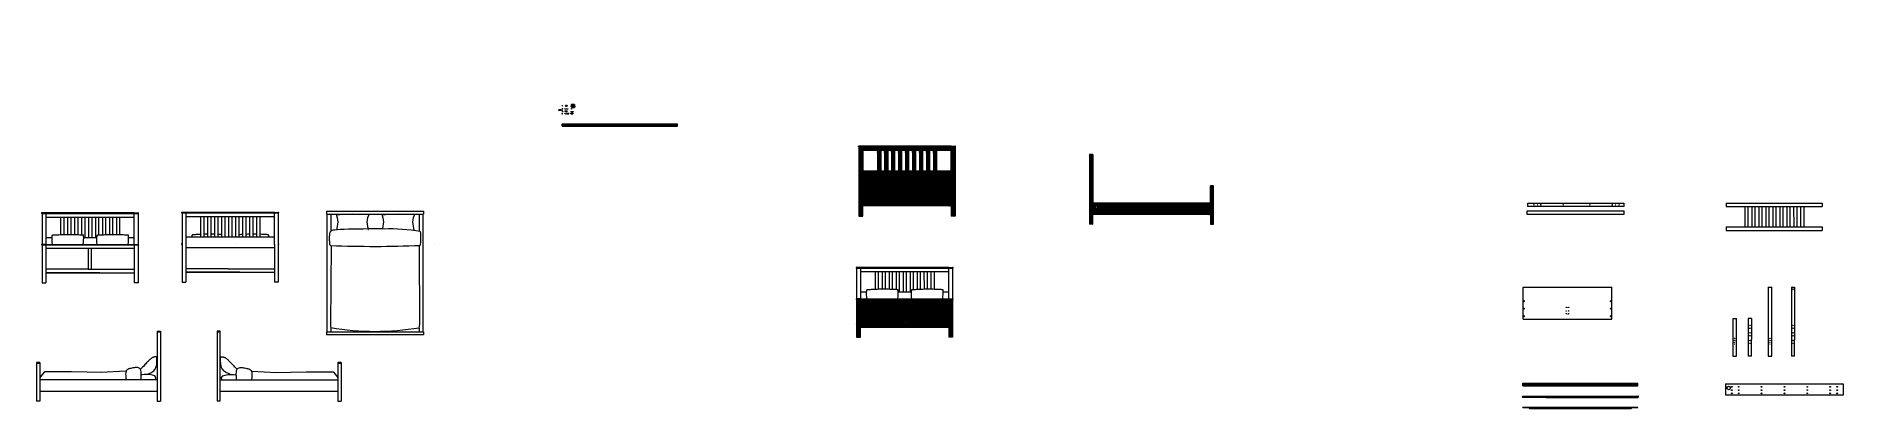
# Model space of a CAD drawing. Header units: centimetres. Extents: x 1374 to 32783, y -8913 to -2520.
import ezdxf

# ---------------------------------------------------------------- set-up
doc = ezdxf.new("R2010")
doc.units = ezdxf.units.CM
for name, color, linetype, lineweight in [('A-DETL-MCUT1', 7, 'Continuous', 18), ('A-ELEV-MBE', 8, 'Continuous', 18), ('A-FURN', 8, 'Continuous', 18), ('A-SECT-MCUT', 8, 'Continuous', 25), ('A-SECT-MCUT1', 7, 'Continuous', 13), ('G-ANNO-NPLT', 2, 'Continuous', 18)]:
    doc.layers.add(name, color=color, linetype=linetype, lineweight=lineweight)
pattern_1 = [(45, (3085.857, -3870.5407), (-2.245064, 2.245064), [])]

# ---------------------------------------------------------------- blocks, each defined once
blk = doc.blocks.new('12222222')
at = {"layer": 'A-SECT-MCUT1'}
for p, q in [((5575, 337), (5568, 337)), ((5568, 315), (5568, 337)), ((5575, 336), (5568, 336)), ((5575, 317), (5568, 317)), ((5575, 315), (5568, 315)), ((5569, 317), (5569, 336)), ((5570, 348), (5574, 347)), ((5570, 347), (5574, 346)), ((5570, 346), (5574, 344)), ((5570, 344), (5574, 343)), ((5570, 343), (5574, 342)), ((5570, 342), (5574, 341)), ((5570, 341), (5574, 339)), ((5570, 339), (5574, 338)), ((5573, 349), (5571, 349)), ((5571, 336), (5571, 317)), ((5571, 308), (5571, 315)), ((5572, 336), (5572, 317)), ((5573, 308), (5573, 315)), ((5574, 317), (5574, 336)), ((5575, 315), (5575, 337)), ((5575, 337), (5575, 336)), ((5575, 315), (5575, 317)), ((5568, 309), (5569, 309)), ((5568, 297), (5568, 309)), ((5569, 309), (5568, 309)), ((5578, 297), (5568, 297)), ((5569, 309), (5569, 301)), ((5569, 305), (5569, 308)), ((5575, 308), (5569, 308)), ((5575, 305), (5569, 305)), ((5569, 305), (5575, 305)), ((5575, 302), (5569, 302)), ((5575, 309), (5578, 309)), ((5575, 309), (5575, 301)), ((5575, 305), (5575, 308)), ((5578, 297), (5578, 309))]:
    blk.add_line(p, q, dxfattribs=at)
for points in [[(5571, 349), (5571, 337)], [(5573, 337), (5573, 349)]]:
    blk.add_lwpolyline(points, dxfattribs=at)
blk.add_arc((5572, 301), 2.67, 190.3048, 349.6952, dxfattribs=at)
blk = doc.blocks.new('66666666666666666666666666666666666')
at = {"layer": 'A-ELEV-MBE'}
h = blk.add_hatch(dxfattribs=at)
h.set_pattern_fill('ANSI31', color=256)
h.paths.add_polyline_path([(14080, -535), (14070, -535), (14005, -535), (12420, -535), (12410, -535), (12410, -545), (12511, -545), (12514, -543), (12517, -543), (12519, -545), (12579, -545), (12579, -543), (12581, -543), (12581, -545), (12630, -545), (12632, -543), (12635, -543), (12638, -545), (13016, -545), (13019, -543), (13022, -543), (13024, -545), (13069, -545), (13069, -543), (13072, -543), (13072, -545), (13419, -545), (13419, -543), (13422, -543), (13422, -545), (13466, -545), (13469, -543), (13472, -543), (13474, -545), (13853, -545), (13855, -543), (13858, -543), (13861, -545), (13910, -545), (13910, -543), (13912, -543), (13912, -545), (13971, -545), (13974, -543), (13977, -543), (13979, -545), (14080, -545)])
h = blk.add_hatch(dxfattribs=at)
h.set_pattern_fill('ANSI31', color=256)
h.paths.add_polyline_path([(12485, -602), (12465, -602), (12465, -595), (12485, -595), (12485, -564), (12454, -564), (12453, -561), (12453, -556), (12485, -556), (12485, -545), (12420, -545), (12420, -1075), (12420, -1735), (12485, -1735), (12485, -1516), (12463, -1516), (12463, -1513), (12462, -1513), (12462, -1514), (12458, -1514), (12458, -1513), (12457, -1513), (12457, -1514), (12453, -1514), (12453, -1511), (12455, -1511), (12456, -1510), (12458, -1510), (12458, -1510), (12462, -1510), (12462, -1511), (12463, -1511), (12463, -1509), (12485, -1509), (12485, -1466), (12454, -1466), (12453, -1464), (12453, -1458), (12485, -1458), (12485, -1386), (12463, -1386), (12463, -1383), (12462, -1383), (12462, -1384), (12457, -1384), (12457, -1383), (12456, -1383), (12456, -1384), (12453, -1384), (12453, -1381), (12455, -1381), (12456, -1380), (12458, -1380), (12458, -1380), (12462, -1380), (12462, -1381), (12463, -1381), (12463, -1379), (12485, -1379), (12485, -1336), (12454, -1336), (12453, -1334), (12453, -1328), (12485, -1328), (12485, -1256), (12463, -1256), (12463, -1253), (12462, -1253), (12462, -1254), (12457, -1254), (12457, -1253), (12456, -1253), (12456, -1254), (12453, -1254), (12453, -1251), (12455, -1251), (12456, -1250), (12458, -1250), (12458, -1250), (12462, -1250), (12462, -1251), (12463, -1251), (12463, -1249), (12485, -1249), (12485, -1206), (12454, -1206), (12453, -1204), (12453, -1198), (12485, -1198), (12485, -1049), (12454, -1049), (12453, -1046), (12453, -1041), (12485, -1041), (12485, -998), (12463, -998), (12463, -996), (12462, -996), (12462, -997), (12458, -997), (12458, -996), (12457, -996), (12457, -997), (12453, -997), (12453, -994), (12455, -994), (12456, -993), (12458, -993), (12458, -993), (12462, -993), (12462, -994), (12463, -994), (12463, -991), (12485, -991)])
h = blk.add_hatch(dxfattribs=at)
h.set_pattern_fill('ANSI31', color=256)
h.paths.add_polyline_path([(13853, -545), (13474, -545), (13474, -582), (13472, -583), (13469, -583), (13466, -582), (13466, -545), (13422, -545), (13422, -548), (13422, -559), (13422, -583), (13423, -585), (13423, -596), (13427, -596), (13427, -598, -0.133853), (13421, -600), (13421, -600, -0.162936), (13414, -598), (13414, -596), (13419, -596), (13419, -583), (13419, -583), (13419, -556), (13419, -548), (13419, -545), (13072, -545), (13072, -548), (13072, -559), (13072, -583), (13073, -585), (13073, -596), (13077, -596), (13077, -598, -0.133853), (13071, -600), (13071, -600, -0.162936), (13064, -598), (13064, -596), (13069, -596), (13069, -583), (13069, -583), (13069, -556), (13069, -548), (13069, -545), (13024, -545), (13024, -582), (13022, -583), (13019, -583), (13016, -582), (13016, -545), (12638, -545), (12638, -582), (12635, -583), (12632, -583), (12630, -582), (12630, -545), (12581, -545), (12581, -548), (12581, -559), (12581, -583), (12582, -585), (12582, -596), (12587, -596), (12587, -598, -0.133853), (12581, -600), (12580, -600, -0.162936), (12574, -598), (12574, -596), (12578, -596), (12578, -583), (12579, -583), (12579, -556), (12579, -548), (12579, -545), (12519, -545), (12519, -582), (12517, -583), (12514, -583), (12511, -582), (12511, -545), (12485, -545), (12485, -556), (12491, -556), (12493, -558), (12493, -561), (12491, -564), (12485, -564), (12485, -595), (12487, -595), (12487, -600), (12495, -600), (12497, -600), (12497, -596), (12494, -596), (12494, -595), (12505, -595), (12505, -605), (12738, -605), (12793, -605), (12858, -605), (12913, -605), (12978, -605), (13033, -605), (13098, -605), (13153, -605), (13218, -605), (13273, -605), (13338, -605), (13393, -605), (13458, -605), (13513, -605), (13578, -605), (13633, -605), (13698, -605), (13753, -605), (13986, -605), (13986, -595), (13997, -595), (13997, -598), (14004, -598), (14004, -595), (14005, -595), (14005, -564), (13999, -564), (13998, -561), (13998, -558), (13999, -556), (14005, -556), (14005, -545), (13979, -545), (13979, -582), (13977, -583), (13974, -583), (13971, -582), (13971, -545), (13912, -545), (13912, -548), (13912, -559), (13912, -583), (13913, -585), (13913, -596), (13918, -596), (13918, -598, -0.133853), (13912, -600), (13911, -600, -0.162936), (13905, -598), (13905, -596), (13909, -596), (13909, -583), (13910, -583), (13910, -556), (13910, -548), (13910, -545), (13861, -545), (13861, -582), (13858, -583), (13855, -583), (13853, -582)])
h = blk.add_hatch(dxfattribs=at)
h.set_pattern_fill('ANSI31', color=256)
h.paths.add_polyline_path([(12493, -561), (12491, -564), (12491, -556), (12493, -558)], flags=17)
h = blk.add_hatch(dxfattribs=at)
h.set_pattern_fill('ANSI31', color=256)
h.paths.add_polyline_path([(12505, -595), (12494, -595), (12494, -596), (12502, -596)], flags=17)
h = blk.add_hatch(dxfattribs=at)
h.set_pattern_fill('ANSI31', color=256)
h.paths.add_polyline_path([(12738, -955), (12793, -955), (12793, -605), (12738, -605)])
h = blk.add_hatch(dxfattribs=at)
h.set_pattern_fill('ANSI31', color=256)
h.paths.add_polyline_path([(12913, -605), (12858, -605), (12858, -955), (12913, -955)])
h = blk.add_hatch(dxfattribs=at)
h.set_pattern_fill('ANSI31', color=256)
h.paths.add_polyline_path([(12978, -955), (13033, -955), (13033, -605), (12978, -605)])
h = blk.add_hatch(dxfattribs=at)
h.set_pattern_fill('ANSI31', color=256)
h.paths.add_polyline_path([(13153, -605), (13098, -605), (13098, -955), (13153, -955)])
h = blk.add_hatch(dxfattribs=at)
h.set_pattern_fill('ANSI31', color=256)
h.paths.add_polyline_path([(13218, -955), (13273, -955), (13273, -605), (13218, -605)])
h = blk.add_hatch(dxfattribs=at)
h.set_pattern_fill('ANSI31', color=256)
h.paths.add_polyline_path([(13393, -605), (13338, -605), (13338, -955), (13358, -955), (13393, -955)])
h = blk.add_hatch(dxfattribs=at)
h.set_pattern_fill('ANSI31', color=256)
h.paths.add_polyline_path([(13513, -605), (13458, -605), (13459, -955), (13513, -955)])
h = blk.add_hatch(dxfattribs=at)
h.set_pattern_fill('ANSI31', color=256)
h.paths.add_polyline_path([(13579, -955), (13633, -955), (13633, -605), (13578, -605)])
h = blk.add_hatch(dxfattribs=at)
h.set_pattern_fill('ANSI31', color=256)
h.paths.add_polyline_path([(13753, -605), (13698, -605), (13698, -955), (13753, -955)])
h = blk.add_hatch(dxfattribs=at)
h.set_pattern_fill('ANSI31', color=256)
h.paths.add_polyline_path([(13986, -595), (13997, -595), (13997, -596), (13989, -596)], flags=17)
h = blk.add_hatch(dxfattribs=at)
h.set_pattern_fill('ANSI31', color=256)
h.paths.add_polyline_path([(14070, -545), (14005, -545), (14005, -556), (14036, -556), (14039, -560), (14036, -564), (14005, -564), (14005, -595), (14030, -595), (14029, -598), (14030, -598), (14030, -597), (14037, -597), (14036, -598), (14038, -598), (14038, -600), (14036, -600), (14035, -601), (14033, -601), (14033, -601), (14028, -601), (14028, -600), (14027, -600), (14026, -604), (14026, -602), (14005, -602), (14005, -991), (14026, -991), (14026, -998), (14005, -998), (14005, -1015), (14005, -1041), (14036, -1041), (14039, -1045), (14036, -1049), (14005, -1049), (14005, -1075), (14005, -1198), (14036, -1198), (14039, -1202), (14036, -1206), (14005, -1206), (14005, -1249), (14026, -1249), (14026, -1256), (14005, -1256), (14005, -1328), (14036, -1328), (14039, -1332), (14036, -1336), (14005, -1336), (14005, -1379), (14026, -1379), (14026, -1386), (14005, -1386), (14005, -1458), (14036, -1458), (14039, -1462), (14036, -1466), (14005, -1466), (14005, -1509), (14026, -1509), (14026, -1516), (14005, -1516), (14005, -1735), (14070, -1735), (14070, -1075)])
h = blk.add_hatch(dxfattribs=at)
h.set_pattern_fill('ANSI31', color=256)
h.paths.add_polyline_path([(14005, -955), (13358, -955), (13338, -955), (12587, -955), (12485, -955), (12485, -991), (12487, -991), (12487, -994), (12493, -994, -0.916908), (12505, -995, -0.916908), (12493, -996), (12487, -996), (12487, -998), (12485, -998), (12485, -1015), (14005, -1015), (14005, -998), (14004, -998), (14004, -996), (13997, -996, -0.916908), (13986, -995, -0.916908), (13997, -994), (14004, -994), (14004, -991), (14005, -991)])
h = blk.add_hatch(dxfattribs=at)
h.set_pattern_fill('ANSI31', color=256)
h.paths.add_polyline_path([(14005, -1336), (13999, -1336), (13998, -1334), (13998, -1331), (13999, -1328), (14005, -1328), (14005, -1256), (14004, -1256), (14004, -1253), (13997, -1253, -0.916908), (13986, -1252, -0.916908), (13997, -1251), (14004, -1251), (14004, -1249), (14005, -1249), (14005, -1206), (13999, -1206), (13998, -1204), (13998, -1201), (13999, -1198), (14005, -1198), (14005, -1075), (14005, -1049), (13999, -1049), (13998, -1046), (13998, -1043), (13999, -1041), (14005, -1041), (14005, -1015), (12485, -1015), (12485, -1041), (12491, -1041), (12493, -1043), (12493, -1046), (12491, -1049), (12485, -1049), (12485, -1198), (12491, -1198), (12493, -1201), (12493, -1204), (12491, -1206), (12485, -1206), (12485, -1249), (12487, -1249), (12487, -1251), (12493, -1251, -0.916908), (12505, -1252, -0.916908), (12493, -1253), (12487, -1253), (12487, -1256), (12485, -1256), (12485, -1328), (12491, -1328), (12493, -1331), (12493, -1334), (12491, -1336), (12485, -1336), (12485, -1379), (12487, -1379), (12487, -1381), (12493, -1381, -0.916908), (12505, -1382, -0.916908), (12493, -1383), (12487, -1383), (12487, -1386), (12485, -1386), (12485, -1458), (12491, -1458), (12493, -1461), (12493, -1464), (12491, -1466), (12485, -1466), (12485, -1509), (12487, -1509), (12487, -1511), (12493, -1511, -0.916908), (12505, -1512, -0.916908), (12493, -1513), (12487, -1513), (12487, -1516), (12485, -1516), (12485, -1562), (14005, -1562), (14005, -1516), (14004, -1516), (14004, -1513), (13997, -1513, -0.916908), (13986, -1512, -0.916908), (13997, -1511), (14004, -1511), (14004, -1509), (14005, -1509), (14005, -1466), (13999, -1466), (13998, -1464), (13998, -1461), (13999, -1458), (14005, -1458), (14005, -1386), (14004, -1386), (14004, -1383), (13997, -1383, -0.916908), (13986, -1382, -0.916908), (13997, -1381), (14004, -1381), (14004, -1379), (14005, -1379)])
h.paths.add_polyline_path([(13226, -1360, -1), (13221, -1360, -1)], flags=16)
h.paths.add_polyline_path([(13226, -1420, -1), (13221, -1420, -1)], flags=16)
h.paths.add_polyline_path([(13216, -1464), (13275, -1464), (13275, -1490), (13282, -1490), (13282, -1503), (13272, -1503), (13272, -1501), (13270, -1501), (13270, -1512), (13220, -1512), (13220, -1501), (13219, -1501), (13219, -1503), (13209, -1503), (13209, -1490), (13216, -1490)], flags=16)
h.paths.add_polyline_path([(13226, -1470, -1), (13221, -1470, -1)], flags=0)
h.paths.add_polyline_path([(13226, -1484, -1), (13221, -1484, -1)], flags=0)
h.paths.add_polyline_path([(13248, -1365, -1), (13243, -1365, -1)], flags=16)
h.paths.add_polyline_path([(13248, -1425, -1), (13243, -1425, -1)], flags=16)
h.paths.add_polyline_path([(13248, -1475, -1), (13243, -1475, -1)], flags=0)
h.paths.add_polyline_path([(13270, -1360, -1), (13265, -1360, -1)], flags=16)
h.paths.add_polyline_path([(13270, -1420, -1), (13265, -1420, -1)], flags=16)
h.paths.add_polyline_path([(13270, -1470, -1), (13265, -1470, -1)], flags=0)
h.paths.add_polyline_path([(13270, -1484, -1), (13265, -1484, -1)], flags=0)
h = blk.add_hatch(dxfattribs=at)
h.set_pattern_fill('ANSI31', color=256)
h.paths.add_polyline_path([(13998, -1046), (13998, -1041), (13999, -1041), (13999, -1049)], flags=17)
h = blk.add_hatch(dxfattribs=at)
h.set_pattern_fill('ANSI31', color=256)
h.paths.add_polyline_path([(13999, -1198), (13999, -1206), (13998, -1204), (13998, -1198)], flags=17)
h = blk.add_hatch(dxfattribs=at)
h.set_pattern_fill('ANSI31', color=256)
h.paths.add_polyline_path([(13999, -1328), (13999, -1336), (13998, -1334), (13998, -1328)], flags=17)
h = blk.add_hatch(dxfattribs=at)
h.set_pattern_fill('ANSI31', color=256)
h.paths.add_polyline_path([(13999, -1458), (13999, -1466), (13998, -1464), (13998, -1458)], flags=17)
at = {"layer": 'A-SECT-MCUT1'}
h = blk.add_hatch(dxfattribs=at)
h.set_pattern_fill('ANSI31', color=256)
h.set_pattern_definition([(45, (4986.376, -585.9848), (-2.245064, 2.245064), [])])
h.paths.add_polyline_path([(12454, -556), (12454, -564), (12491, -564), (12491, -556)])
h = blk.add_hatch(dxfattribs=at)
h.set_pattern_fill('ANSI31', color=256, angle=90)
h.set_pattern_definition([(135, (12541.7117, -8049.8805), (-2.245064, -2.245064), [])])
h.paths.add_polyline_path([(12511, -582), (12519, -582), (12519, -545), (12511, -545)])
h = blk.add_hatch(dxfattribs=at)
h.set_pattern_fill('ANSI31', color=256, angle=90)
h.set_pattern_definition([(135, (12660.2117, -8049.8805), (-2.245064, -2.245064), [])])
h.paths.add_polyline_path([(12630, -582), (12638, -582), (12638, -545), (12630, -545)])
h = blk.add_hatch(dxfattribs=at)
h.set_pattern_fill('ANSI31', color=256, angle=90)
h.set_pattern_definition([(135, (13046.7117, -8049.8805), (-2.245064, -2.245064), [])])
h.paths.add_polyline_path([(13016, -582), (13024, -582), (13024, -545), (13016, -545)])
h = blk.add_hatch(dxfattribs=at)
h.set_pattern_fill('ANSI31', color=256, angle=90)
h.set_pattern_definition([(135, (13496.7117, -8049.8805), (-2.245064, -2.245064), [])])
h.paths.add_polyline_path([(13466, -582), (13474, -582), (13474, -545), (13466, -545)])
h = blk.add_hatch(dxfattribs=at)
h.set_pattern_fill('ANSI31', color=256, angle=90)
h.set_pattern_definition([(135, (13883.2117, -8049.8805), (-2.245064, -2.245064), [])])
h.paths.add_polyline_path([(13853, -582), (13861, -582), (13861, -545), (13853, -545)])
h = blk.add_hatch(dxfattribs=at)
h.set_pattern_fill('ANSI31', color=256, angle=90)
h.set_pattern_definition([(135, (14001.7117, -8049.8805), (-2.245064, -2.245064), [])])
h.paths.add_polyline_path([(13971, -582), (13979, -582), (13979, -545), (13971, -545)])
h = blk.add_hatch(dxfattribs=at)
h.set_pattern_fill('ANSI31', color=256)
h.set_pattern_definition([(45, (2571.376, -585.9848), (-2.245064, 2.245064), [])])
h.paths.add_polyline_path([(13999, -556), (13999, -564), (14036, -564), (14036, -556)])
h = blk.add_hatch(dxfattribs=at)
h.set_pattern_fill('ANSI31', color=256)
h.set_pattern_definition([(45, (4986.376, -1070.9848), (-2.245064, 2.245064), [])])
h.paths.add_polyline_path([(12454, -1041), (12454, -1049), (12491, -1049), (12491, -1041)])
h = blk.add_hatch(dxfattribs=at)
h.set_pattern_fill('ANSI31', color=256)
h.set_pattern_definition([(45, (4986.376, -1228.3478), (-2.245064, 2.245064), [])])
h.paths.add_polyline_path([(12454, -1198), (12454, -1206), (12491, -1206), (12491, -1198)])
h = blk.add_hatch(dxfattribs=at)
h.set_pattern_fill('ANSI31', color=256)
h.set_pattern_definition([(45, (2571.376, -1070.9848), (-2.245064, 2.245064), [])])
h.paths.add_polyline_path([(13999, -1041), (13999, -1049), (14036, -1049), (14036, -1041)])
h = blk.add_hatch(dxfattribs=at)
h.set_pattern_fill('ANSI31', color=256)
h.set_pattern_definition([(45, (2571.376, -1228.3478), (-2.245064, 2.245064), [])])
h.paths.add_polyline_path([(13999, -1198), (13999, -1206), (14036, -1206), (14036, -1198)])
h = blk.add_hatch(dxfattribs=at)
h.set_pattern_fill('ANSI31', color=256)
h.set_pattern_definition([(45, (4986.376, -1358.3478), (-2.245064, 2.245064), [])])
h.paths.add_polyline_path([(12454, -1328), (12454, -1336), (12491, -1336), (12491, -1328)])
h = blk.add_hatch(dxfattribs=at)
h.set_pattern_fill('ANSI31', color=256)
h.set_pattern_definition([(45, (4986.376, -1488.3478), (-2.245064, 2.245064), [])])
h.paths.add_polyline_path([(12454, -1458), (12454, -1466), (12491, -1466), (12491, -1458)])
h = blk.add_hatch(dxfattribs=at)
h.set_pattern_fill('ANSI31', color=256)
h.set_pattern_definition([(45, (2571.376, -1358.3478), (-2.245064, 2.245064), [])])
h.paths.add_polyline_path([(13999, -1328), (13999, -1336), (14036, -1336), (14036, -1328)])
h = blk.add_hatch(dxfattribs=at)
h.set_pattern_fill('ANSI31', color=256)
h.set_pattern_definition([(45, (2571.376, -1488.3478), (-2.245064, 2.245064), [])])
h.paths.add_polyline_path([(13999, -1458), (13999, -1466), (14036, -1466), (14036, -1458)])
at = {"layer": 'A-DETL-MCUT1'}
for centre in [(13223, -1360), (13223, -1420), (13245, -1365), (13245, -1425), (13268, -1360), (13268, -1420)]:
    blk.add_circle(centre, 2.5, dxfattribs=at)
at = {"layer": 'A-ELEV-MBE'}
for p, q in [((12420, -535), (12410, -535)), ((12410, -535), (12410, -545)), ((12410, -545), (12511, -545)), ((14005, -535), (12420, -535)), ((12420, -545), (12420, -1075)), ((12485, -545), (12485, -556)), ((12485, -564), (12485, -595)), ((12485, -602), (12485, -991)), ((12485, -605), (12738, -605)), ((12519, -545), (12579, -545)), ((12630, -545), (12581, -545)), ((13016, -545), (12638, -545)), ((12738, -605), (12738, -955)), ((12738, -605), (12793, -605)), ((12793, -605), (12793, -955)), ((12793, -605), (12858, -605)), ((12858, -605), (12858, -955)), ((12858, -605), (12913, -605)), ((12913, -605), (12913, -955)), ((12913, -605), (12978, -605)), ((12978, -605), (12978, -955)), ((12978, -605), (13033, -605)), ((13069, -545), (13024, -545)), ((13033, -605), (13033, -955)), ((13033, -605), (13098, -605)), ((13419, -545), (13072, -545)), ((13098, -605), (13098, -955)), ((13098, -605), (13153, -605)), ((13153, -605), (13153, -955)), ((13153, -605), (13218, -605)), ((13218, -605), (13218, -955)), ((13218, -605), (13273, -605)), ((13273, -605), (13273, -955)), ((13273, -605), (13338, -605)), ((13338, -605), (13338, -955)), ((13338, -605), (13393, -605)), ((13393, -605), (13393, -955)), ((13393, -605), (13458, -605)), ((13466, -545), (13422, -545)), ((13458, -605), (13459, -955)), ((13458, -605), (13513, -605)), ((13853, -545), (13474, -545)), ((13513, -605), (13513, -955)), ((13513, -605), (13578, -605)), ((13578, -605), (13579, -955)), ((13578, -605), (13633, -605)), ((13633, -605), (13633, -955)), ((13633, -605), (13698, -605)), ((13698, -605), (13698, -955)), ((13698, -605), (13753, -605)), ((13753, -605), (13753, -955)), ((13753, -605), (14005, -605)), ((13910, -545), (13861, -545)), ((13971, -545), (13912, -545)), ((14080, -545), (13979, -545)), ((14005, -535), (14070, -535)), ((14005, -556), (14005, -545)), ((14005, -595), (14005, -564)), ((14005, -991), (14005, -602)), ((14080, -535), (14070, -535)), ((14070, -545), (14070, -1075)), ((14080, -545), (14080, -535)), ((12420, -1075), (12420, -1735)), ((12485, -955), (12587, -955)), ((12485, -998), (12485, -1041)), ((12485, -1015), (14005, -1015)), ((12485, -1049), (12485, -1198)), ((12485, -1206), (12485, -1249)), ((12485, -1256), (12485, -1328)), ((12587, -955), (13358, -955)), ((13358, -955), (14005, -955)), ((14005, -1041), (14005, -998)), ((14005, -1075), (14005, -1049)), ((14005, -1075), (14005, -1198)), ((14005, -1206), (14005, -1249)), ((14005, -1256), (14005, -1328)), ((14070, -1075), (14070, -1735)), ((12485, -1336), (12485, -1379)), ((12485, -1386), (12485, -1458)), ((12485, -1466), (12485, -1509)), ((12485, -1735), (12485, -1516)), ((14005, -1562), (12485, -1562)), ((14005, -1336), (14005, -1379)), ((14005, -1386), (14005, -1458)), ((14005, -1466), (14005, -1509)), ((14005, -1516), (14005, -1735)), ((12420, -1735), (12485, -1735)), ((14070, -1735), (14005, -1735))]:
    blk.add_line(p, q, dxfattribs=at)
at = {"layer": 'A-FURN'}
for p, q in [((12493, -995), (12493, -995)), ((12493, -1252), (12493, -1252)), ((13998, -1252), (13998, -1252)), ((12493, -1382), (12493, -1382)), ((12493, -1512), (12493, -1512)), ((13998, -1382), (13998, -1382)), ((13998, -1512), (13998, -1512))]:
    blk.add_line(p, q, dxfattribs=at)
at = {"layer": 'A-SECT-MCUT1'}
for p, q in [((12453, -558), (12454, -556)), ((12453, -558), (12453, -561)), ((12453, -561), (12454, -564)), ((12454, -556), (12454, -564)), ((12454, -556), (12491, -556)), ((12454, -564), (12491, -564)), ((12465, -595), (12465, -599)), ((12491, -556), (12491, -564)), ((12491, -556), (12493, -558)), ((12493, -561), (12491, -564)), ((12493, -561), (12493, -558)), ((12511, -545), (12514, -543)), ((12511, -582), (12511, -545)), ((12511, -545), (12519, -545)), ((12511, -582), (12519, -582)), ((12514, -583), (12511, -582)), ((12517, -543), (12514, -543)), ((12514, -583), (12517, -583)), ((12517, -543), (12519, -545)), ((12517, -583), (12519, -582)), ((12519, -582), (12519, -545)), ((12578, -546), (12582, -546)), ((12578, -548), (12582, -548)), ((12578, -548), (12582, -548)), ((12578, -550), (12582, -550)), ((12578, -553), (12582, -552)), ((12578, -555), (12582, -555)), ((12578, -557), (12582, -557)), ((12578, -559), (12582, -559)), ((12578, -561), (12582, -561)), ((12578, -563), (12582, -563)), ((12578, -566), (12582, -565)), ((12578, -568), (12582, -567)), ((12578, -570), (12582, -570)), ((12578, -572), (12582, -572)), ((12578, -572), (12582, -572)), ((12578, -574), (12582, -574)), ((12578, -576), (12582, -576)), ((12578, -578), (12582, -578)), ((12578, -581), (12582, -580)), ((12578, -583), (12582, -583)), ((12579, -583), (12578, -585)), ((12578, -596), (12578, -585)), ((12578, -585), (12582, -585)), ((12579, -548), (12579, -543)), ((12581, -543), (12579, -543)), ((12579, -559), (12579, -548)), ((12579, -583), (12579, -556)), ((12581, -548), (12581, -543)), ((12581, -559), (12581, -548)), ((12581, -583), (12581, -556)), ((12582, -585), (12581, -583)), ((12582, -596), (12582, -585)), ((12587, -596), (12587, -598)), ((12630, -545), (12632, -543)), ((12630, -582), (12630, -545)), ((12630, -545), (12638, -545)), ((12630, -582), (12638, -582)), ((12632, -583), (12630, -582)), ((12635, -543), (12632, -543)), ((12632, -583), (12635, -583)), ((12635, -543), (12638, -545)), ((12635, -583), (12638, -582)), ((12638, -582), (12638, -545)), ((13016, -545), (13019, -543)), ((13016, -582), (13016, -545)), ((13016, -545), (13024, -545)), ((13016, -582), (13024, -582)), ((13019, -583), (13016, -582)), ((13022, -543), (13019, -543)), ((13019, -583), (13022, -583)), ((13022, -543), (13024, -545)), ((13022, -583), (13024, -582)), ((13024, -582), (13024, -545)), ((13069, -548), (13069, -543)), ((13072, -543), (13069, -543)), ((13069, -546), (13073, -546)), ((13069, -548), (13073, -548)), ((13069, -548), (13073, -548)), ((13069, -559), (13069, -548)), ((13069, -550), (13073, -550)), ((13069, -553), (13073, -552)), ((13069, -555), (13073, -555)), ((13069, -583), (13069, -556)), ((13069, -557), (13073, -557)), ((13069, -559), (13073, -559)), ((13069, -561), (13073, -561)), ((13069, -563), (13073, -563)), ((13069, -566), (13073, -565)), ((13069, -568), (13073, -567)), ((13069, -570), (13073, -570)), ((13069, -572), (13073, -572)), ((13069, -572), (13073, -572)), ((13069, -574), (13073, -574)), ((13069, -576), (13073, -576)), ((13069, -578), (13073, -578)), ((13069, -581), (13073, -580)), ((13069, -583), (13073, -583)), ((13069, -583), (13069, -585)), ((13069, -596), (13069, -585)), ((13069, -585), (13073, -585)), ((13072, -548), (13072, -543)), ((13072, -559), (13072, -548)), ((13072, -583), (13072, -556)), ((13073, -585), (13072, -583)), ((13073, -596), (13073, -585)), ((13077, -596), (13077, -598)), ((13419, -548), (13419, -543)), ((13422, -543), (13419, -543)), ((13419, -546), (13423, -546)), ((13419, -548), (13423, -548)), ((13419, -548), (13423, -548)), ((13419, -559), (13419, -548)), ((13419, -550), (13423, -550)), ((13419, -553), (13423, -552)), ((13419, -555), (13423, -555)), ((13419, -583), (13419, -556)), ((13419, -557), (13423, -557)), ((13419, -559), (13423, -559)), ((13419, -561), (13423, -561)), ((13419, -563), (13423, -563)), ((13419, -566), (13423, -565)), ((13419, -568), (13423, -567)), ((13419, -570), (13423, -570)), ((13419, -572), (13423, -572)), ((13419, -572), (13423, -572)), ((13419, -574), (13423, -574)), ((13419, -576), (13423, -576)), ((13419, -578), (13423, -578)), ((13419, -581), (13423, -580)), ((13419, -583), (13423, -583)), ((13419, -583), (13419, -585)), ((13419, -596), (13419, -585)), ((13419, -585), (13423, -585)), ((13422, -548), (13422, -543)), ((13422, -559), (13422, -548)), ((13422, -583), (13422, -556)), ((13423, -585), (13422, -583)), ((13423, -596), (13423, -585)), ((13427, -596), (13427, -598)), ((13466, -545), (13469, -543)), ((13466, -545), (13474, -545)), ((13466, -582), (13466, -545)), ((13466, -582), (13474, -582)), ((13469, -583), (13466, -582)), ((13469, -543), (13472, -543)), ((13469, -583), (13472, -583)), ((13472, -543), (13474, -545)), ((13472, -583), (13474, -582)), ((13474, -582), (13474, -545)), ((13853, -545), (13855, -543)), ((13853, -582), (13853, -545)), ((13853, -545), (13861, -545)), ((13853, -582), (13861, -582)), ((13855, -583), (13853, -582)), ((13858, -543), (13855, -543)), ((13855, -583), (13858, -583)), ((13858, -543), (13861, -545)), ((13858, -583), (13861, -582)), ((13861, -582), (13861, -545)), ((13909, -546), (13913, -546)), ((13909, -548), (13913, -548)), ((13909, -548), (13913, -548)), ((13909, -550), (13913, -550)), ((13909, -553), (13913, -552)), ((13909, -555), (13913, -555)), ((13909, -557), (13913, -557)), ((13909, -559), (13913, -559)), ((13909, -561), (13913, -561)), ((13909, -563), (13913, -563)), ((13909, -566), (13913, -565)), ((13909, -568), (13913, -567)), ((13909, -570), (13913, -570)), ((13909, -572), (13913, -572)), ((13909, -572), (13913, -572)), ((13909, -574), (13913, -574)), ((13909, -576), (13913, -576)), ((13909, -578), (13913, -578)), ((13909, -581), (13913, -580)), ((13909, -583), (13913, -583)), ((13910, -583), (13909, -585)), ((13909, -596), (13909, -585)), ((13909, -585), (13913, -585)), ((13910, -548), (13910, -543)), ((13912, -543), (13910, -543)), ((13910, -559), (13910, -548)), ((13910, -583), (13910, -556)), ((13912, -548), (13912, -543)), ((13912, -559), (13912, -548)), ((13912, -583), (13912, -556)), ((13913, -585), (13912, -583)), ((13913, -596), (13913, -585)), ((13918, -596), (13918, -598)), ((13971, -545), (13974, -543)), ((13971, -582), (13971, -545)), ((13971, -545), (13979, -545)), ((13971, -582), (13979, -582)), ((13974, -583), (13971, -582)), ((13977, -543), (13974, -543)), ((13974, -583), (13977, -583)), ((13977, -543), (13979, -545)), ((13977, -583), (13979, -582)), ((13979, -582), (13979, -545)), ((13999, -556), (13998, -558)), ((13998, -561), (13998, -558)), ((13998, -561), (13999, -564)), ((13999, -556), (13999, -564)), ((14036, -556), (13999, -556)), ((14036, -564), (13999, -564)), ((14036, -556), (14036, -564)), ((14038, -558), (14036, -556)), ((14038, -561), (14036, -564)), ((14038, -558), (14038, -561)), ((12453, -994), (12453, -996)), ((12453, -1043), (12454, -1041)), ((12453, -1043), (12453, -1046)), ((12453, -1046), (12454, -1049)), ((12453, -1201), (12454, -1198)), ((12453, -1201), (12453, -1204)), ((12453, -1204), (12454, -1206)), ((12453, -1251), (12453, -1253)), ((12454, -997), (12456, -993)), ((12454, -1041), (12454, -1049)), ((12454, -1041), (12491, -1041)), ((12454, -1049), (12491, -1049)), ((12454, -1198), (12454, -1206)), ((12454, -1198), (12491, -1198)), ((12454, -1206), (12491, -1206)), ((12454, -1254), (12456, -1250)), ((12456, -997), (12457, -993)), ((12456, -1254), (12457, -1250)), ((12457, -997), (12458, -993)), ((12457, -1254), (12458, -1250)), ((12458, -997), (12459, -993)), ((12458, -1254), (12459, -1250)), ((12459, -997), (12461, -993)), ((12459, -1254), (12461, -1250)), ((12461, -997), (12462, -993)), ((12461, -1254), (12462, -1250)), ((12462, -997), (12463, -993)), ((12462, -1254), (12463, -1250)), ((12463, -997), (12464, -993)), ((12463, -1254), (12464, -1250)), ((12465, -991), (12465, -998)), ((12487, -991), (12465, -991)), ((12465, -991), (12466, -991)), ((12487, -998), (12465, -998)), ((12465, -1249), (12465, -1256)), ((12487, -1249), (12465, -1249)), ((12465, -1249), (12466, -1249)), ((12487, -1256), (12465, -1256)), ((12466, -991), (12466, -998)), ((12486, -992), (12466, -992)), ((12466, -994), (12486, -994)), ((12466, -995), (12486, -995)), ((12486, -997), (12466, -997)), ((12466, -1249), (12466, -1256)), ((12486, -1250), (12466, -1250)), ((12466, -1252), (12486, -1252)), ((12466, -1253), (12486, -1253)), ((12486, -1255), (12466, -1255)), ((12487, -991), (12486, -991)), ((12486, -991), (12486, -998)), ((12487, -1249), (12486, -1249)), ((12486, -1249), (12486, -1256)), ((12487, -991), (12487, -998)), ((12493, -994), (12487, -994)), ((12493, -996), (12487, -996)), ((12487, -1249), (12487, -1256)), ((12493, -1251), (12487, -1251)), ((12493, -1253), (12487, -1253)), ((12491, -1041), (12491, -1049)), ((12491, -1041), (12493, -1043)), ((12493, -1046), (12491, -1049)), ((12491, -1198), (12491, -1206)), ((12491, -1198), (12493, -1201)), ((12493, -1204), (12491, -1206)), ((12493, -1046), (12493, -1043)), ((12493, -1204), (12493, -1201)), ((12498, -991), (12498, -998)), ((12498, -1249), (12498, -1256)), ((12500, -998), (12500, -991)), ((12500, -1256), (12500, -1249)), ((13991, -998), (13991, -991)), ((13993, -998), (13991, -998)), ((13991, -1256), (13991, -1249)), ((13993, -991), (13993, -998)), ((13993, -1249), (13993, -1256)), ((13997, -994), (14004, -994)), ((13997, -996), (14004, -996)), ((13997, -1251), (14004, -1251)), ((13997, -1253), (14004, -1253)), ((13999, -1041), (13998, -1043)), ((13998, -1046), (13998, -1043)), ((13998, -1046), (13999, -1049)), ((13999, -1198), (13998, -1201)), ((13998, -1204), (13998, -1201)), ((13998, -1204), (13999, -1206)), ((13999, -1041), (13999, -1049)), ((14036, -1041), (13999, -1041)), ((14036, -1049), (13999, -1049)), ((13999, -1198), (13999, -1206)), ((14036, -1198), (13999, -1198)), ((14036, -1206), (13999, -1206)), ((14004, -991), (14004, -998)), ((14004, -991), (14026, -991)), ((14004, -998), (14026, -998)), ((14004, -1249), (14004, -1256)), ((14004, -1249), (14026, -1249)), ((14004, -1256), (14026, -1256)), ((14005, -992), (14025, -992)), ((14005, -992), (14005, -997)), ((14025, -994), (14005, -994)), ((14025, -995), (14005, -995)), ((14005, -997), (14025, -997)), ((14005, -1249), (14005, -1256)), ((14005, -1250), (14025, -1250)), ((14025, -1252), (14005, -1252)), ((14025, -1253), (14005, -1253)), ((14005, -1255), (14025, -1255)), ((14026, -991), (14025, -991)), ((14025, -991), (14025, -998)), ((14026, -1249), (14025, -1249)), ((14025, -1249), (14025, -1256)), ((14026, -991), (14026, -998)), ((14026, -1249), (14026, -1256)), ((14028, -997), (14027, -993)), ((14028, -1254), (14027, -1250)), ((14029, -997), (14028, -993)), ((14029, -1254), (14028, -1250)), ((14030, -997), (14029, -993)), ((14030, -1254), (14029, -1250)), ((14032, -997), (14030, -993)), ((14032, -1254), (14030, -1250)), ((14033, -997), (14032, -993)), ((14033, -1254), (14032, -1250)), ((14034, -997), (14033, -993)), ((14034, -1254), (14033, -1250)), ((14035, -997), (14034, -993)), ((14035, -1254), (14034, -1250)), ((14037, -997), (14035, -993)), ((14037, -1254), (14035, -1250)), ((14036, -1041), (14036, -1049)), ((14038, -1043), (14036, -1041)), ((14038, -1046), (14036, -1049)), ((14036, -1198), (14036, -1206)), ((14038, -1201), (14036, -1198)), ((14038, -1204), (14036, -1206)), ((14038, -994), (14038, -996)), ((14038, -1043), (14038, -1046)), ((14038, -1201), (14038, -1204)), ((14038, -1251), (14038, -1253)), ((12453, -1331), (12454, -1328)), ((12453, -1331), (12453, -1334)), ((12453, -1334), (12454, -1336)), ((12453, -1381), (12453, -1383)), ((12453, -1461), (12454, -1458)), ((12453, -1461), (12453, -1464)), ((12453, -1464), (12454, -1466)), ((12453, -1511), (12453, -1513)), ((12454, -1328), (12454, -1336)), ((12454, -1328), (12491, -1328)), ((12454, -1336), (12491, -1336)), ((12454, -1384), (12456, -1380)), ((12454, -1458), (12454, -1466)), ((12454, -1458), (12491, -1458)), ((12454, -1466), (12491, -1466)), ((12454, -1514), (12456, -1510)), ((12456, -1384), (12457, -1380)), ((12456, -1514), (12457, -1510)), ((12457, -1384), (12458, -1380)), ((12457, -1514), (12458, -1510)), ((12458, -1384), (12459, -1380)), ((12458, -1514), (12459, -1510)), ((12459, -1384), (12461, -1380)), ((12459, -1514), (12461, -1510)), ((12461, -1384), (12462, -1380)), ((12461, -1514), (12462, -1510)), ((12462, -1384), (12463, -1380)), ((12462, -1514), (12463, -1510)), ((12463, -1384), (12464, -1380)), ((12463, -1514), (12464, -1510)), ((12465, -1379), (12465, -1386)), ((12487, -1379), (12465, -1379)), ((12465, -1379), (12466, -1379)), ((12487, -1386), (12465, -1386)), ((12465, -1509), (12465, -1516)), ((12487, -1509), (12465, -1509)), ((12465, -1509), (12466, -1509)), ((12487, -1516), (12465, -1516)), ((12466, -1379), (12466, -1386)), ((12486, -1380), (12466, -1380)), ((12466, -1382), (12486, -1382)), ((12466, -1383), (12486, -1383)), ((12486, -1385), (12466, -1385)), ((12466, -1509), (12466, -1516)), ((12486, -1510), (12466, -1510)), ((12466, -1512), (12486, -1512)), ((12466, -1513), (12486, -1513)), ((12486, -1515), (12466, -1515)), ((12487, -1379), (12486, -1379)), ((12486, -1379), (12486, -1386)), ((12487, -1509), (12486, -1509)), ((12486, -1509), (12486, -1516)), ((12487, -1379), (12487, -1386)), ((12493, -1381), (12487, -1381)), ((12493, -1383), (12487, -1383)), ((12487, -1509), (12487, -1516)), ((12493, -1511), (12487, -1511)), ((12493, -1513), (12487, -1513)), ((12491, -1328), (12491, -1336)), ((12491, -1328), (12493, -1331)), ((12493, -1334), (12491, -1336)), ((12491, -1458), (12491, -1466)), ((12491, -1458), (12493, -1461)), ((12493, -1464), (12491, -1466)), ((12493, -1334), (12493, -1331)), ((12493, -1464), (12493, -1461)), ((12498, -1379), (12498, -1386)), ((12498, -1509), (12498, -1516)), ((12500, -1386), (12500, -1379)), ((12500, -1516), (12500, -1509)), ((13216, -1490), (13209, -1490)), ((13220, -1501), (13209, -1501)), ((13219, -1503), (13209, -1503)), ((13216, -1464), (13216, -1490)), ((13219, -1501), (13219, -1503)), ((13220, -1501), (13220, -1512)), ((13227, -1512), (13227, -1492)), ((13227, -1492), (13264, -1492)), ((13228, -1492), (13228, -1512)), ((13263, -1492), (13263, -1512)), ((13264, -1512), (13264, -1492)), ((13270, -1501), (13270, -1512)), ((13270, -1501), (13282, -1501)), ((13272, -1501), (13272, -1503)), ((13272, -1503), (13282, -1503)), ((13275, -1464), (13275, -1490)), ((13275, -1490), (13282, -1490)), ((13991, -1386), (13991, -1379)), ((13991, -1516), (13991, -1509)), ((13993, -1379), (13993, -1386)), ((13993, -1509), (13993, -1516)), ((13997, -1381), (14004, -1381)), ((13997, -1383), (14004, -1383)), ((13997, -1511), (14004, -1511)), ((13997, -1513), (14004, -1513)), ((13999, -1328), (13998, -1331)), ((13998, -1334), (13998, -1331)), ((13998, -1334), (13999, -1336)), ((13999, -1458), (13998, -1461)), ((13998, -1464), (13998, -1461)), ((13998, -1464), (13999, -1466)), ((13999, -1328), (13999, -1336)), ((14036, -1328), (13999, -1328)), ((14036, -1336), (13999, -1336)), ((13999, -1458), (13999, -1466)), ((14036, -1458), (13999, -1458)), ((14036, -1466), (13999, -1466)), ((14004, -1379), (14026, -1379)), ((14004, -1379), (14004, -1386)), ((14004, -1386), (14026, -1386)), ((14004, -1509), (14004, -1516)), ((14004, -1509), (14026, -1509)), ((14004, -1509), (14005, -1509)), ((14004, -1516), (14026, -1516)), ((14005, -1380), (14025, -1380)), ((14005, -1380), (14005, -1385)), ((14025, -1382), (14005, -1382)), ((14025, -1383), (14005, -1383)), ((14005, -1385), (14025, -1385)), ((14005, -1509), (14005, -1516)), ((14005, -1510), (14025, -1510)), ((14025, -1512), (14005, -1512)), ((14025, -1513), (14005, -1513)), ((14005, -1515), (14025, -1515)), ((14026, -1379), (14025, -1379)), ((14025, -1379), (14025, -1386)), ((14026, -1509), (14025, -1509)), ((14025, -1509), (14025, -1516)), ((14026, -1379), (14026, -1386)), ((14026, -1509), (14026, -1516)), ((14028, -1384), (14027, -1380)), ((14028, -1514), (14027, -1510)), ((14029, -1384), (14028, -1380)), ((14029, -1514), (14028, -1510)), ((14030, -1384), (14029, -1380)), ((14030, -1514), (14029, -1510)), ((14032, -1384), (14030, -1380)), ((14032, -1514), (14030, -1510)), ((14033, -1384), (14032, -1380)), ((14033, -1514), (14032, -1510)), ((14034, -1384), (14033, -1380)), ((14034, -1514), (14033, -1510)), ((14035, -1384), (14034, -1380)), ((14035, -1514), (14034, -1510)), ((14037, -1384), (14035, -1380)), ((14037, -1514), (14035, -1510)), ((14036, -1328), (14036, -1336)), ((14038, -1331), (14036, -1328)), ((14038, -1334), (14036, -1336)), ((14036, -1458), (14036, -1466)), ((14038, -1461), (14036, -1458)), ((14038, -1464), (14036, -1466)), ((14038, -1331), (14038, -1334)), ((14038, -1381), (14038, -1383)), ((14038, -1461), (14038, -1464)), ((14038, -1511), (14038, -1513))]:
    blk.add_line(p, q, dxfattribs=at)
at = {"layer": 'A-SECT-MCUT1', "linetype": 'Continuous'}
for p, q in [((12574, -596), (12574, -598)), ((12587, -596), (12574, -596)), ((12581, -600), (12579, -600)), ((13064, -596), (13064, -598)), ((13077, -596), (13064, -596)), ((13071, -600), (13070, -600)), ((13414, -596), (13414, -598)), ((13427, -596), (13414, -596)), ((13421, -600), (13420, -600)), ((13905, -596), (13905, -598)), ((13918, -596), (13905, -596)), ((13912, -600), (13910, -600))]:
    blk.add_line(p, q, dxfattribs=at)
at = {"layer": 'A-SECT-MCUT1'}
for points in [[(12465, -994), (12453, -994)], [(12453, -996), (12465, -996)], [(12465, -1251), (12453, -1251)], [(12453, -1253), (12465, -1253)], [(14026, -994), (14038, -994)], [(14038, -996), (14026, -996)], [(14026, -1251), (14038, -1251)], [(14038, -1253), (14026, -1253)], [(12465, -1381), (12453, -1381)], [(12453, -1383), (12465, -1383)], [(12465, -1511), (12453, -1511)], [(12453, -1513), (12465, -1513)], [(13209, -1490), (13209, -1503)], [(13275, -1464), (13216, -1464)], [(13220, -1512), (13270, -1512)], [(13282, -1503), (13282, -1490)], [(14026, -1381), (14038, -1381)], [(14038, -1383), (14026, -1383)], [(14026, -1511), (14038, -1511)], [(14038, -1513), (14026, -1513)]]:
    blk.add_lwpolyline(points, dxfattribs=at)
for centre, radius in [((12499, -995), 5.8), ((12499, -1252), 5.8), ((13992, -995), 5.8), ((13992, -1252), 5.8), ((12499, -1382), 5.8), ((12499, -1512), 5.8), ((13223, -1470), 2.5), ((13223, -1484), 2.5), ((13245, -1475), 2.5), ((13268, -1470), 2.5), ((13268, -1484), 2.5), ((13992, -1382), 5.8), ((13992, -1512), 5.8)]:
    blk.add_circle(centre, radius, dxfattribs=at)
at = {"layer": 'A-SECT-MCUT1', "linetype": 'Continuous'}
for centre, radius, start, end in [((12580, -589), 11, 235.237, 267.7461), ((12580, -588), 11.9, 272.9028, 303.3985), ((13070, -589), 11, 235.237, 267.7461), ((13071, -588), 11.9, 272.9028, 303.3985), ((13420, -589), 11, 235.237, 267.7461), ((13421, -588), 11.9, 272.9028, 303.3985), ((13911, -589), 11, 235.237, 267.7461), ((13911, -588), 11.9, 272.9028, 303.3985)]:
    blk.add_arc(centre, radius, start, end, dxfattribs=at)
at = {"layer": 'A-SECT-MCUT1'}
for centre, radius, start, end in [((12499, -995), 4.18, 78.9698, 101.0302), ((12499, -994), 4.43, 259.6024, 280.3976), ((12499, -1253), 4.18, 78.9698, 101.0302), ((12499, -1251), 4.43, 259.6024, 280.3976), ((13992, -995), 4.18, 78.9698, 101.0302), ((13992, -1253), 4.18, 78.9698, 101.0302), ((13992, -1251), 4.43, 259.6024, 280.3976), ((12499, -1383), 4.18, 78.9698, 101.0302), ((12499, -1381), 4.43, 259.6024, 280.3976), ((12499, -1513), 4.18, 78.9698, 101.0302), ((12499, -1511), 4.43, 259.6024, 280.3976), ((13992, -1383), 4.18, 78.9698, 101.0302), ((13992, -1381), 4.43, 259.6024, 280.3976), ((13992, -1513), 4.18, 78.9698, 101.0302), ((13992, -1511), 4.43, 259.6024, 280.3976)]:
    blk.add_arc(centre, radius, start, end, dxfattribs=at)
at = {"layer": 'A-SECT-MCUT1', "xscale": -1, "rotation": 90}
blk.add_blockref('12222222', (12802, 4973), dxfattribs=at)
at = {"layer": 'A-SECT-MCUT1', "rotation": 270}
blk.add_blockref('12222222', (13689, 4973), dxfattribs=at)
blk = doc.blocks.new('66666666666666666666666666666666')
at = {"layer": 'A-ELEV-MBE'}
h = blk.add_hatch(dxfattribs=at)
h.set_pattern_fill('ANSI31', color=256)
h.paths.add_polyline_path([(12369, -3168), (14039, -3168), (14039, -3158), (14029, -3158), (13964, -3158), (12444, -3158), (12379, -3158), (12369, -3158)])
h = blk.add_hatch(dxfattribs=at)
h.set_pattern_fill('ANSI31', color=256)
h.paths.add_polyline_path([(12444, -3599), (12420, -3599), (12421, -3597), (12419, -3597), (12419, -3598), (12414, -3598), (12414, -3597), (12413, -3597), (12413, -3598), (12410, -3598), (12410, -3595), (12413, -3595), (12413, -3594), (12415, -3594), (12415, -3594), (12419, -3594), (12419, -3595), (12420, -3595), (12421, -3592), (12444, -3592), (12444, -3550), (12412, -3550), (12410, -3547), (12410, -3542), (12444, -3542), (12444, -3469), (12420, -3469), (12421, -3467), (12419, -3467), (12419, -3468), (12414, -3468), (12414, -3467), (12413, -3467), (12413, -3468), (12410, -3468), (12410, -3465), (12413, -3465), (12413, -3464), (12415, -3464), (12415, -3464), (12419, -3464), (12419, -3465), (12420, -3465), (12421, -3462), (12444, -3462), (12444, -3420), (12412, -3420), (12410, -3417), (12410, -3412), (12444, -3412), (12444, -3339), (12420, -3339), (12421, -3337), (12419, -3337), (12419, -3338), (12414, -3338), (12414, -3337), (12413, -3337), (12413, -3338), (12410, -3338), (12410, -3335), (12413, -3335), (12413, -3334), (12415, -3334), (12415, -3334), (12419, -3334), (12419, -3335), (12420, -3335), (12421, -3332), (12444, -3332), (12444, -3290), (12412, -3290), (12410, -3287), (12410, -3282), (12444, -3282), (12444, -3168), (12379, -3168), (12379, -3818), (12444, -3818)])
h = blk.add_hatch(dxfattribs=at)
h.set_pattern_fill('ANSI31', color=256)
h.paths.add_polyline_path([(13964, -3290), (13957, -3290), (13954, -3286), (13957, -3282), (13964, -3282), (13964, -3168), (12444, -3168), (12444, -3282), (12449, -3282), (12451, -3286), (12449, -3290), (12444, -3290), (12444, -3335), (12451, -3335, -0.916908), (12462, -3336, -0.916908), (12451, -3337), (12444, -3337), (12444, -3339), (12444, -3412), (12449, -3412), (12451, -3416), (12449, -3420), (12444, -3420), (12444, -3465), (12451, -3465, -0.916908), (12462, -3466, -0.916908), (12451, -3467), (12444, -3467), (12444, -3469), (12444, -3542), (12449, -3542), (12451, -3546), (12449, -3550), (12444, -3550), (12444, -3595), (12451, -3595, -0.916908), (12462, -3596, -0.916908), (12451, -3597), (12444, -3597), (12444, -3599), (12444, -3646), (13964, -3646), (13964, -3599), (13961, -3599), (13961, -3597), (13955, -3597, -0.916908), (13943, -3596, -0.916908), (13955, -3595), (13961, -3595), (13961, -3592), (13964, -3592), (13964, -3550), (13957, -3550), (13954, -3546), (13957, -3542), (13964, -3542), (13964, -3469), (13961, -3469), (13961, -3467), (13955, -3467, -0.916908), (13943, -3466, -0.916908), (13955, -3465), (13961, -3465), (13961, -3462), (13964, -3462), (13964, -3420), (13957, -3420), (13954, -3416), (13957, -3412), (13964, -3412), (13964, -3339), (13961, -3339), (13961, -3337), (13955, -3337, -0.916908), (13943, -3336, -0.916908), (13955, -3335), (13961, -3335), (13961, -3332), (13964, -3332)])
h.paths.add_polyline_path([(13183, -3443, -1), (13178, -3443, -1)], flags=16)
h.paths.add_polyline_path([(13205, -3448, -1), (13200, -3448, -1)], flags=16)
h.paths.add_polyline_path([(13227, -3443, -1), (13222, -3443, -1)], flags=16)
h.paths.add_polyline_path([(13183, -3503, -1), (13178, -3503, -1)], flags=16)
h.paths.add_polyline_path([(13205, -3508, -1), (13200, -3508, -1)], flags=16)
h.paths.add_polyline_path([(13227, -3503, -1), (13222, -3503, -1)], flags=16)
h.paths.add_polyline_path([(13174, -3548), (13232, -3548), (13232, -3574), (13239, -3574), (13239, -3586), (13228, -3586), (13228, -3596), (13178, -3596), (13178, -3586), (13166, -3586), (13166, -3574), (13174, -3574)], flags=16)
h.paths.add_polyline_path([(13183, -3553, -1), (13178, -3553, -1)], flags=0)
h.paths.add_polyline_path([(13205, -3558, -1), (13200, -3558, -1)], flags=0)
h.paths.add_polyline_path([(13227, -3553, -1), (13222, -3553, -1)], flags=0)
h.paths.add_polyline_path([(13183, -3568, -1), (13178, -3568, -1)], flags=0)
h.paths.add_polyline_path([(13227, -3568, -1), (13222, -3568, -1)], flags=0)
h = blk.add_hatch(dxfattribs=at)
h.set_pattern_fill('ANSI31', color=256)
h.paths.add_polyline_path([(14029, -3168), (13964, -3168), (13964, -3282), (13994, -3282), (13995, -3284), (13995, -3290), (13964, -3290), (13964, -3332), (13983, -3332), (13983, -3339), (13964, -3339), (13964, -3412), (13994, -3412), (13995, -3414), (13995, -3420), (13964, -3420), (13964, -3462), (13983, -3462), (13983, -3469), (13964, -3469), (13964, -3542), (13994, -3542), (13995, -3544), (13995, -3550), (13964, -3550), (13964, -3592), (13983, -3592), (13983, -3599), (13964, -3599), (13964, -3818), (14029, -3818)])
h = blk.add_hatch(dxfattribs=at)
h.set_pattern_fill('ANSI31', color=256)
h.paths.add_polyline_path([(12451, -3467), (12444, -3467), (12444, -3465), (12451, -3465)], flags=17)
h = blk.add_hatch(dxfattribs=at)
h.set_pattern_fill('ANSI31', color=256)
h.paths.add_polyline_path([(12451, -3597), (12444, -3597), (12444, -3595), (12451, -3595)], flags=17)
h = blk.add_hatch(dxfattribs=at)
h.set_pattern_fill('ANSI31', color=256)
h.paths.add_polyline_path([(13943, -3596, -0.916908), (13955, -3595, -1.090622)], flags=17)
at = {"layer": 'A-SECT-MCUT1'}
h = blk.add_hatch(dxfattribs=at)
h.set_pattern_fill('ANSI31', color=256)
h.set_pattern_definition([(45, (4943.6517, -3312.0433), (-2.245064, 2.245064), [])])
h.paths.add_polyline_path([(12412, -3282), (12412, -3290), (12449, -3290), (12449, -3282)])
h = blk.add_hatch(dxfattribs=at)
h.set_pattern_fill('ANSI31', color=256)
h.set_pattern_definition([(45, (4943.6517, -3442.0433), (-2.245064, 2.245064), [])])
h.paths.add_polyline_path([(12412, -3412), (12412, -3420), (12449, -3420), (12449, -3412)])
h = blk.add_hatch(dxfattribs=at)
h.set_pattern_fill('ANSI31', color=256)
h.set_pattern_definition([(45, (2528.6517, -3312.0433), (-2.245064, 2.245064), [])])
h.paths.add_polyline_path([(13957, -3282), (13957, -3290), (13994, -3290), (13994, -3282)])
h = blk.add_hatch(dxfattribs=at)
h.set_pattern_fill('ANSI31', color=256)
h.set_pattern_definition([(45, (2528.6517, -3442.0433), (-2.245064, 2.245064), [])])
h.paths.add_polyline_path([(13957, -3412), (13957, -3420), (13994, -3420), (13994, -3412)])
h = blk.add_hatch(dxfattribs=at)
h.set_pattern_fill('ANSI31', color=256)
h.set_pattern_definition([(45, (4943.6517, -3572.0433), (-2.245064, 2.245064), [])])
h.paths.add_polyline_path([(12412, -3542), (12412, -3550), (12449, -3550), (12449, -3542)])
h = blk.add_hatch(dxfattribs=at)
h.set_pattern_fill('ANSI31', color=256)
h.set_pattern_definition([(45, (2528.6517, -3572.0433), (-2.245064, 2.245064), [])])
h.paths.add_polyline_path([(13957, -3542), (13957, -3550), (13994, -3550), (13994, -3542)])
at = {"layer": 'A-ELEV-MBE'}
for p, q in [((12379, -2618), (12369, -2618)), ((12369, -2618), (12369, -2628)), ((12369, -2628), (14039, -2628)), ((13964, -2618), (12379, -2618)), ((12379, -2628), (12379, -3158)), ((12444, -2628), (12444, -2688)), ((12444, -2688), (12444, -3158)), ((12444, -2688), (12697, -2688)), ((12697, -2688), (12697, -2997)), ((12697, -2688), (12752, -2688)), ((12752, -2688), (12752, -2994)), ((12752, -2688), (12817, -2688)), ((12817, -2688), (12817, -2993)), ((12817, -2688), (12872, -2688)), ((12872, -2688), (12872, -2993)), ((12872, -2688), (12937, -2688)), ((12937, -2688), (12937, -2994)), ((12937, -2688), (12992, -2688)), ((12992, -2688), (12992, -2996)), ((12992, -2688), (13057, -2688)), ((13057, -2688), (13057, -3000)), ((13057, -2688), (13112, -2688)), ((13112, -2688), (13112, -3038)), ((13112, -2688), (13177, -2688)), ((13177, -2688), (13177, -3038)), ((13177, -2688), (13232, -2688)), ((13232, -2688), (13232, -3038)), ((13232, -2688), (13297, -2688)), ((13297, -2688), (13297, -3038)), ((13297, -2688), (13352, -2688)), ((13352, -2688), (13352, -3002)), ((13352, -2688), (13417, -2688)), ((13417, -2688), (13418, -2999)), ((13417, -2688), (13472, -2688)), ((13472, -2688), (13472, -2996)), ((13472, -2688), (13537, -2688)), ((13537, -2688), (13538, -2994)), ((13537, -2688), (13592, -2688)), ((13592, -2688), (13592, -2993)), ((13592, -2688), (13657, -2688)), ((13657, -2688), (13657, -2993)), ((13657, -2688), (13712, -2688)), ((13712, -2688), (13712, -2995)), ((13712, -2688), (13964, -2688)), ((13964, -2618), (14029, -2618)), ((13964, -3158), (13964, -2628)), ((14039, -2618), (14029, -2618)), ((14029, -2628), (14029, -3158)), ((14039, -2628), (14039, -2618)), ((12444, -3038), (12546, -3038)), ((12548, -3013), (12547, -3019)), ((12550, -3009), (12548, -3013)), ((12553, -3006), (12550, -3009)), ((12556, -3004), (12553, -3006)), ((12559, -3004), (12556, -3004)), ((12564, -3003), (12559, -3004)), ((12569, -3003), (12564, -3003)), ((12575, -3002), (12569, -3003)), ((12582, -3002), (12575, -3002)), ((12591, -3002), (12582, -3002)), ((12601, -3001), (12591, -3002)), ((12614, -3001), (12601, -3001)), ((12629, -3000), (12614, -3001)), ((12646, -2999), (12629, -3000)), ((12666, -2998), (12646, -2999)), ((12689, -2997), (12666, -2998)), ((12713, -2996), (12689, -2997)), ((12739, -2995), (12713, -2996)), ((12766, -2994), (12739, -2995)), ((12795, -2993), (12766, -2994)), ((12825, -2993), (12795, -2993)), ((12856, -2993), (12825, -2993)), ((12888, -2993), (12856, -2993)), ((12919, -2994), (12888, -2993)), ((12949, -2995), (12919, -2994)), ((12977, -2996), (12949, -2995)), ((13003, -2997), (12977, -2996)), ((13026, -2998), (13003, -2997)), ((13046, -2999), (13026, -2998)), ((13061, -3000), (13046, -2999)), ((13073, -3001), (13061, -3000)), ((13082, -3002), (13073, -3001)), ((13088, -3002), (13082, -3002)), ((13091, -3003), (13088, -3002)), ((13093, -3004), (13091, -3003)), ((13094, -3005), (13093, -3004)), ((13094, -3006), (13094, -3005)), ((13094, -3007), (13094, -3006)), ((13095, -3038), (13317, -3038)), ((13320, -3013), (13319, -3019)), ((13322, -3009), (13320, -3013)), ((13324, -3006), (13322, -3009)), ((13327, -3004), (13324, -3006)), ((13331, -3004), (13327, -3004)), ((13335, -3003), (13331, -3004)), ((13340, -3003), (13335, -3003)), ((13346, -3002), (13340, -3003)), ((13353, -3002), (13346, -3002)), ((13362, -3002), (13353, -3002)), ((13373, -3001), (13362, -3002)), ((13386, -3001), (13373, -3001)), ((13401, -3000), (13386, -3001)), ((13418, -2999), (13401, -3000)), ((13438, -2998), (13418, -2999)), ((13460, -2997), (13438, -2998)), ((13484, -2996), (13460, -2997)), ((13510, -2995), (13484, -2996)), ((13538, -2994), (13510, -2995)), ((13567, -2993), (13538, -2994)), ((13597, -2993), (13567, -2993)), ((13628, -2993), (13597, -2993)), ((13659, -2993), (13628, -2993)), ((13690, -2994), (13659, -2993)), ((13720, -2995), (13690, -2994)), ((13749, -2996), (13720, -2995)), ((13775, -2997), (13749, -2996)), ((13798, -2998), (13775, -2997)), ((13818, -2999), (13798, -2998)), ((13833, -3000), (13818, -2999)), ((13845, -3001), (13833, -3000)), ((13853, -3002), (13845, -3001)), ((13859, -3002), (13853, -3002)), ((13863, -3003), (13859, -3002)), ((13865, -3004), (13863, -3003)), ((13866, -3005), (13865, -3004)), ((13866, -3006), (13866, -3005)), ((13866, -3007), (13866, -3006)), ((13866, -3038), (13964, -3038)), ((12379, -3158), (12369, -3158)), ((12369, -3158), (12369, -3168)), ((12369, -3168), (14039, -3168)), ((12444, -3158), (12379, -3158)), ((12379, -3168), (12379, -3818)), ((12444, -3158), (13964, -3158)), ((12444, -3282), (12444, -3168)), ((12444, -3332), (12444, -3290)), ((12444, -3412), (12444, -3339)), ((12444, -3462), (12444, -3420)), ((13964, -3158), (14029, -3158)), ((13964, -3168), (13964, -3282)), ((13964, -3290), (13964, -3332)), ((13964, -3339), (13964, -3412)), ((13964, -3420), (13964, -3462)), ((14039, -3158), (14029, -3158)), ((14029, -3168), (14029, -3818)), ((14039, -3168), (14039, -3158)), ((12444, -3542), (12444, -3469)), ((12444, -3592), (12444, -3550)), ((12444, -3818), (12444, -3599)), ((13372, -3646), (12444, -3646)), ((12444, -3646), (13964, -3646)), ((13964, -3469), (13964, -3542)), ((13964, -3550), (13964, -3592)), ((13964, -3599), (13964, -3818)), ((12379, -3818), (12444, -3818)), ((14029, -3818), (13964, -3818))]:
    blk.add_line(p, q, dxfattribs=at)
for centre, radius, start, end in [((13138, -3079), 593, 174.2398, 187.7322), ((12132, -3038), 963, 352.8333, 1.8403), ((13909, -3079), 593, 174.2398, 187.7322), ((12904, -3038), 963, 352.8333, 1.8403)]:
    blk.add_arc(centre, radius, start, end, dxfattribs=at)
at = {"layer": 'A-SECT-MCUT1'}
for p, q in [((12410, -3284), (12412, -3282)), ((12410, -3284), (12410, -3287)), ((12410, -3287), (12412, -3290)), ((12410, -3335), (12410, -3337)), ((12410, -3414), (12412, -3412)), ((12410, -3414), (12410, -3417)), ((12410, -3417), (12412, -3420)), ((12412, -3282), (12412, -3290)), ((12412, -3282), (12449, -3282)), ((12412, -3290), (12449, -3290)), ((12412, -3338), (12413, -3334)), ((12412, -3412), (12412, -3420)), ((12412, -3412), (12449, -3412)), ((12412, -3420), (12449, -3420)), ((12413, -3338), (12414, -3334)), ((12414, -3338), (12415, -3334)), ((12415, -3338), (12417, -3334)), ((12417, -3338), (12418, -3334)), ((12418, -3338), (12419, -3334)), ((12419, -3338), (12420, -3334)), ((12420, -3338), (12422, -3334)), ((12422, -3332), (12422, -3339)), ((12444, -3332), (12422, -3332)), ((12422, -3332), (12423, -3332)), ((12444, -3339), (12422, -3339)), ((12423, -3332), (12423, -3339)), ((12443, -3333), (12423, -3333)), ((12423, -3335), (12443, -3335)), ((12423, -3336), (12443, -3336)), ((12443, -3338), (12423, -3338)), ((12444, -3332), (12443, -3332)), ((12443, -3332), (12443, -3339)), ((12444, -3332), (12444, -3339)), ((12451, -3335), (12444, -3335)), ((12451, -3337), (12444, -3337)), ((12449, -3282), (12449, -3290)), ((12449, -3282), (12450, -3284)), ((12450, -3287), (12449, -3290)), ((12449, -3412), (12449, -3420)), ((12449, -3412), (12450, -3414)), ((12450, -3417), (12449, -3420)), ((12450, -3287), (12450, -3284)), ((12450, -3417), (12450, -3414)), ((12451, -3336), (12451, -3336)), ((12456, -3332), (12456, -3339)), ((12457, -3339), (12457, -3332)), ((13948, -3339), (13948, -3332)), ((13950, -3332), (13950, -3339)), ((13957, -3282), (13955, -3284)), ((13955, -3287), (13955, -3284)), ((13955, -3287), (13957, -3290)), ((13955, -3335), (13961, -3335)), ((13955, -3336), (13955, -3336)), ((13955, -3337), (13961, -3337)), ((13957, -3412), (13955, -3414)), ((13955, -3417), (13955, -3414)), ((13955, -3417), (13957, -3420)), ((13957, -3282), (13957, -3290)), ((13994, -3282), (13957, -3282)), ((13994, -3290), (13957, -3290)), ((13957, -3412), (13957, -3420)), ((13994, -3412), (13957, -3412)), ((13994, -3420), (13957, -3420)), ((13961, -3332), (13961, -3339)), ((13961, -3332), (13983, -3332)), ((13961, -3339), (13983, -3339)), ((13962, -3332), (13962, -3339)), ((13962, -3333), (13982, -3333)), ((13982, -3335), (13962, -3335)), ((13982, -3336), (13962, -3336)), ((13962, -3338), (13982, -3338)), ((13983, -3332), (13982, -3332)), ((13982, -3332), (13982, -3339)), ((13983, -3332), (13983, -3339)), ((13985, -3338), (13984, -3334)), ((13986, -3338), (13985, -3334)), ((13988, -3338), (13987, -3334)), ((13989, -3338), (13988, -3334)), ((13990, -3338), (13989, -3334)), ((13991, -3338), (13990, -3334)), ((13993, -3338), (13991, -3334)), ((13994, -3338), (13993, -3334)), ((13994, -3282), (13994, -3290)), ((13995, -3284), (13994, -3282)), ((13995, -3287), (13994, -3290)), ((13994, -3412), (13994, -3420)), ((13995, -3414), (13994, -3412)), ((13995, -3417), (13994, -3420)), ((13995, -3284), (13995, -3287)), ((13995, -3335), (13995, -3337)), ((13995, -3414), (13995, -3417)), ((12410, -3465), (12410, -3467)), ((12410, -3544), (12412, -3542)), ((12410, -3544), (12410, -3547)), ((12410, -3547), (12412, -3550)), ((12410, -3595), (12410, -3597)), ((12412, -3468), (12413, -3464)), ((12412, -3542), (12412, -3550)), ((12412, -3542), (12449, -3542)), ((12412, -3550), (12449, -3550)), ((12412, -3598), (12413, -3594)), ((12413, -3468), (12414, -3464)), ((12413, -3598), (12414, -3594)), ((12414, -3468), (12415, -3464)), ((12414, -3598), (12415, -3594)), ((12415, -3468), (12417, -3464)), ((12415, -3598), (12417, -3594)), ((12417, -3468), (12418, -3464)), ((12417, -3598), (12418, -3594)), ((12418, -3468), (12419, -3464)), ((12418, -3598), (12419, -3594)), ((12419, -3468), (12420, -3464)), ((12419, -3598), (12420, -3594)), ((12420, -3468), (12422, -3464)), ((12420, -3598), (12422, -3594)), ((12422, -3462), (12422, -3469)), ((12444, -3462), (12422, -3462)), ((12422, -3462), (12423, -3462)), ((12444, -3469), (12422, -3469)), ((12422, -3592), (12422, -3599)), ((12444, -3592), (12422, -3592)), ((12422, -3592), (12423, -3592)), ((12444, -3599), (12422, -3599)), ((12423, -3462), (12423, -3469)), ((12443, -3463), (12423, -3463)), ((12423, -3465), (12443, -3465)), ((12423, -3466), (12443, -3466)), ((12443, -3468), (12423, -3468)), ((12423, -3592), (12423, -3599)), ((12443, -3593), (12423, -3593)), ((12423, -3595), (12443, -3595)), ((12423, -3596), (12443, -3596)), ((12443, -3598), (12423, -3598)), ((12444, -3462), (12443, -3462)), ((12443, -3462), (12443, -3469)), ((12444, -3592), (12443, -3592)), ((12443, -3592), (12443, -3599)), ((12444, -3462), (12444, -3469)), ((12451, -3465), (12444, -3465)), ((12451, -3467), (12444, -3467)), ((12444, -3592), (12444, -3599)), ((12451, -3595), (12444, -3595)), ((12451, -3597), (12444, -3597)), ((12449, -3542), (12449, -3550)), ((12449, -3542), (12450, -3544)), ((12450, -3547), (12449, -3550)), ((12450, -3547), (12450, -3544)), ((12451, -3466), (12451, -3466)), ((12451, -3596), (12451, -3596)), ((12456, -3462), (12456, -3469)), ((12456, -3592), (12456, -3599)), ((12457, -3469), (12457, -3462)), ((12457, -3599), (12457, -3592)), ((13174, -3574), (13166, -3574)), ((13178, -3584), (13166, -3584)), ((13177, -3586), (13166, -3586)), ((13174, -3548), (13174, -3574)), ((13177, -3584), (13177, -3586)), ((13178, -3584), (13178, -3596)), ((13184, -3596), (13184, -3576)), ((13184, -3576), (13222, -3576)), ((13186, -3576), (13186, -3596)), ((13220, -3576), (13220, -3596)), ((13222, -3596), (13222, -3576)), ((13228, -3584), (13228, -3596)), ((13228, -3584), (13239, -3584)), ((13229, -3584), (13229, -3586)), ((13229, -3586), (13239, -3586)), ((13232, -3548), (13232, -3574)), ((13232, -3574), (13239, -3574)), ((13948, -3469), (13948, -3462)), ((13948, -3599), (13948, -3592)), ((13950, -3462), (13950, -3469)), ((13950, -3592), (13950, -3599)), ((13955, -3465), (13961, -3465)), ((13955, -3466), (13955, -3466)), ((13955, -3467), (13961, -3467)), ((13957, -3542), (13955, -3544)), ((13955, -3547), (13955, -3544)), ((13955, -3547), (13957, -3550)), ((13955, -3595), (13961, -3595)), ((13955, -3596), (13955, -3596)), ((13955, -3597), (13961, -3597)), ((13957, -3542), (13957, -3550)), ((13994, -3542), (13957, -3542)), ((13994, -3550), (13957, -3550)), ((13961, -3462), (13983, -3462)), ((13961, -3462), (13961, -3469)), ((13961, -3469), (13983, -3469)), ((13961, -3592), (13961, -3599)), ((13961, -3592), (13983, -3592)), ((13961, -3592), (13962, -3592)), ((13961, -3599), (13983, -3599)), ((13962, -3463), (13982, -3463)), ((13962, -3463), (13962, -3468)), ((13982, -3465), (13962, -3465)), ((13982, -3466), (13962, -3466)), ((13962, -3468), (13982, -3468)), ((13962, -3592), (13962, -3599)), ((13962, -3593), (13982, -3593)), ((13982, -3595), (13962, -3595)), ((13982, -3596), (13962, -3596)), ((13962, -3598), (13982, -3598)), ((13983, -3462), (13982, -3462)), ((13982, -3462), (13982, -3469)), ((13983, -3592), (13982, -3592)), ((13982, -3592), (13982, -3599)), ((13983, -3462), (13983, -3469)), ((13983, -3592), (13983, -3599)), ((13985, -3468), (13984, -3464)), ((13985, -3598), (13984, -3594)), ((13986, -3468), (13985, -3464)), ((13986, -3598), (13985, -3594)), ((13988, -3468), (13987, -3464)), ((13988, -3598), (13987, -3594)), ((13989, -3468), (13988, -3464)), ((13989, -3598), (13988, -3594)), ((13990, -3468), (13989, -3464)), ((13990, -3598), (13989, -3594)), ((13991, -3468), (13990, -3464)), ((13991, -3598), (13990, -3594)), ((13993, -3468), (13991, -3464)), ((13993, -3598), (13991, -3594)), ((13994, -3468), (13993, -3464)), ((13994, -3598), (13993, -3594)), ((13994, -3542), (13994, -3550)), ((13995, -3544), (13994, -3542)), ((13995, -3547), (13994, -3550)), ((13995, -3465), (13995, -3467)), ((13995, -3544), (13995, -3547)), ((13995, -3595), (13995, -3597))]:
    blk.add_line(p, q, dxfattribs=at)
for points in [[(12422, -3335), (12410, -3335)], [(12410, -3337), (12422, -3337)], [(13983, -3335), (13995, -3335)], [(13995, -3337), (13983, -3337)], [(12422, -3465), (12410, -3465)], [(12410, -3467), (12422, -3467)], [(12422, -3595), (12410, -3595)], [(12410, -3597), (12422, -3597)], [(13166, -3574), (13166, -3586)], [(13232, -3548), (13174, -3548)], [(13178, -3596), (13228, -3596)], [(13239, -3586), (13239, -3574)], [(13983, -3465), (13995, -3465)], [(13995, -3467), (13983, -3467)], [(13983, -3595), (13995, -3595)], [(13995, -3597), (13983, -3597)]]:
    blk.add_lwpolyline(points, dxfattribs=at)
for centre, radius in [((12456, -3336), 5.8), ((13181, -3443), 2.5), ((13203, -3448), 2.5), ((13225, -3443), 2.5), ((13949, -3336), 5.8), ((12456, -3466), 5.8), ((12456, -3596), 5.8), ((13181, -3503), 2.5), ((13181, -3553), 2.5), ((13181, -3568), 2.5), ((13203, -3508), 2.5), ((13203, -3558), 2.5), ((13225, -3503), 2.5), ((13225, -3553), 2.5), ((13225, -3568), 2.5), ((13949, -3466), 5.8), ((13949, -3596), 5.8)]:
    blk.add_circle(centre, radius, dxfattribs=at)
for centre, radius, start, end in [((12456, -3336), 4.18, 78.9698, 101.0302), ((12456, -3335), 4.43, 259.6024, 280.3976), ((13949, -3336), 4.18, 78.9698, 101.0302), ((13949, -3335), 4.43, 259.6024, 280.3976), ((12456, -3466), 4.18, 78.9698, 101.0302), ((12456, -3465), 4.43, 259.6024, 280.3976), ((12456, -3596), 4.18, 78.9698, 101.0302), ((12456, -3595), 4.43, 259.6024, 280.3976), ((13949, -3466), 4.18, 78.9698, 101.0302), ((13949, -3465), 4.43, 259.6024, 280.3976), ((13949, -3596), 4.18, 78.9698, 101.0302), ((13949, -3595), 4.43, 259.6024, 280.3976)]:
    blk.add_arc(centre, radius, start, end, dxfattribs=at)
blk = doc.blocks.new('666666666666666666666666666666')
at = {"layer": 'A-ELEV-MBE'}
h = blk.add_hatch(dxfattribs=at)
h.set_pattern_fill('ANSI31', color=256)
h.paths.add_polyline_path([(16438, -675), (16383, -675), (16383, -685), (16438, -685)])
h = blk.add_hatch(dxfattribs=at)
h.set_pattern_fill('ANSI31', color=256)
h.paths.add_polyline_path([(16383, -1875), (16438, -1875), (16438, -1669), (16420, -1669), (16419, -1666), (16419, -1659), (16438, -1659), (16438, -1630), (16420, -1630), (16419, -1627), (16419, -1620), (16438, -1620), (16438, -1586), (16437, -1588), (16434, -1588), (16435, -1584), (16438, -1584), (16438, -1552), (16420, -1552), (16419, -1549), (16419, -1542), (16438, -1542), (16438, -685), (16383, -685)])
h.paths.add_polyline_path([(16416, -1135, -1), (16406, -1135, -1)], flags=16)
h.paths.add_polyline_path([(16415, -1185, -1), (16407, -1185, -1)], flags=16)
h.paths.add_polyline_path([(16406, -730, -1), (16416, -730, -1)], flags=16)
h.paths.add_polyline_path([(16407, -700, -1), (16415, -700, -1)], flags=16)
h.paths.add_polyline_path([(16415, -1343, -1), (16407, -1343, -1)], flags=16)
h.paths.add_polyline_path([(16416, -1393, -1), (16406, -1393, -1)], flags=16)
h.paths.add_polyline_path([(16415, -1473, -1), (16407, -1473, -1)], flags=16)
h.paths.add_polyline_path([(16416, -1523, -1), (16406, -1523, -1)], flags=16)
h.paths.add_polyline_path([(16420, -1584, 1), (16419, -1585), (16420, -1588, 0.669223), (16421, -1588, 1.418288), (16424, -1588, 0.415905), (16425, -1588, 1.418288), (16428, -1588, 0.415908), (16429, -1588, 1.418288), (16431, -1588, 0.750881), (16433, -1587), (16433, -1585, 0.776821), (16431, -1584, 1.418288), (16429, -1584, 0.415905), (16427, -1584, 1.418288), (16425, -1584, 0.415908), (16424, -1584, 1.418288), (16421, -1584, 0.415905)], flags=17)
h.paths.add_polyline_path([(16422, -1584), (16420, -1588, -0.571358), (16419, -1588), (16420, -1584)], flags=16)
h.paths.add_polyline_path([(16415, -1603, -1), (16407, -1603, -1)], flags=16)
h.paths.add_polyline_path([(16416, -1653, -1), (16406, -1653, -1)], flags=16)
h = blk.add_hatch(dxfattribs=at)
h.set_pattern_fill('ANSI31', color=256)
h.paths.add_polyline_path([(18458, -1552), (18439, -1552), (18438, -1549), (18438, -1545), (18439, -1542), (18458, -1542), (18458, -1508), (16438, -1508), (16438, -1542), (16457, -1542), (16459, -1545), (16459, -1549), (16457, -1552), (16438, -1552), (16438, -1586), (16439, -1584), (16441, -1584), (16440, -1588), (16438, -1588), (16438, -1620), (16457, -1620), (16459, -1623), (16459, -1627), (16457, -1630), (16438, -1630), (16438, -1659), (16458, -1659), (16458, -1654), (18438, -1654), (18438, -1659), (18458, -1659), (18458, -1630), (18439, -1630), (18438, -1627), (18438, -1623), (18439, -1620), (18476, -1620), (18478, -1623), (18478, -1627), (18476, -1630), (18458, -1630), (18458, -1659), (18476, -1659), (18478, -1662), (18478, -1666), (18476, -1669), (18458, -1669), (18458, -1875), (18513, -1875), (18513, -1225), (18458, -1225), (18458, -1542), (18476, -1542), (18478, -1545), (18478, -1549), (18476, -1552), (18458, -1552), (18458, -1585), (18457, -1588), (18455, -1588), (18456, -1584), (18458, -1584)])
h.paths.add_polyline_path([(17442, -1563, -1), (17455, -1563, -1)], flags=16)
h.paths.add_polyline_path([(17455, -1618, -1), (17442, -1618, -1)], flags=16)
h.paths.add_polyline_path([(17847, -1563, -1), (17834, -1563, -1)], flags=16)
h.paths.add_polyline_path([(17847, -1618, -1), (17834, -1618, -1)], flags=16)
h.paths.add_polyline_path([(17049, -1563, -1), (17062, -1563, -1)], flags=16)
h.paths.add_polyline_path([(17049, -1618, -1), (17062, -1618, -1)], flags=16)
h.paths.add_polyline_path([(18240, -1563, -1), (18227, -1563, -1)], flags=16)
h.paths.add_polyline_path([(18240, -1618, -1), (18227, -1618, -1)], flags=16)
h.paths.add_polyline_path([(18360, -1563, -1), (18347, -1563, -1)], flags=16)
h.paths.add_polyline_path([(18360, -1618, -1), (18347, -1618, -1)], flags=16)
h.paths.add_polyline_path([(16657, -1563, -1), (16670, -1563, -1)], flags=16)
h.paths.add_polyline_path([(16657, -1618, -1), (16670, -1618, -1)], flags=16)
h.paths.add_polyline_path([(18440, -1584, -0.415905), (18441, -1584, -0.415905), (18442, -1584, -0.415899), (18444, -1584, -0.415914), (18445, -1584, -0.415905), (18446, -1584, -0.415905), (18447, -1584, -0.415905), (18449, -1584, -0.415905), (18450, -1584, -0.415899), (18451, -1584, -0.415914), (18452, -1584, -0.415905), (18454, -1584, -0.415905), (18455, -1584, -0.415905), (18456, -1584, -0.415905), (18457, -1584, -0.415899), (18459, -1584, -0.776833), (18460, -1585), (18461, -1584), (18461, -1585, -0.750851), (18462, -1584, -0.415905), (18464, -1584, -0.415905), (18465, -1584, -0.415899), (18466, -1584, -0.415914), (18467, -1584, -0.415905), (18469, -1584, -0.415905), (18470, -1584, -0.415905), (18471, -1584, -0.415905), (18472, -1584, -0.415899), (18473, -1584, -0.415914), (18475, -1584, -0.415977), (18476, -1584), (18476, -1584), (18476, -1588, -0.415889), (18475, -1588, -0.415957), (18474, -1588, -0.415865), (18472, -1588, -0.415899), (18471, -1588, -0.415957), (18470, -1588, -0.415865), (18469, -1588, -0.415899), (18467, -1588, -0.415905), (18466, -1588, -0.415905), (18465, -1588, -0.415905), (18464, -1588, -0.415905), (18462, -1588, -0.415914), (18461, -1588, -0.415899), (18460, -1588, -0.415905), (18459, -1588, -0.415905), (18457, -1588, -0.415905), (18456, -1588, -0.415905), (18455, -1588, -0.415914), (18454, -1588, -0.415899), (18452, -1588, -0.415905), (18451, -1588, -0.415905), (18450, -1588, -0.415905), (18449, -1588, -0.415905), (18447, -1588, -0.415914), (18446, -1588, -0.415899), (18445, -1588, -0.415905), (18444, -1588, -0.415905), (18442, -1588, -0.415905), (18441, -1588, -0.415905), (18440, -1588, -0.415914), (18439, -1588, -0.415899), (18438, -1588), (18438, -1585, -0.669223)], flags=16)
h.paths.add_polyline_path([(16537, -1563, -1), (16550, -1563, -1)], flags=16)
h.paths.add_polyline_path([(16537, -1618, -1), (16550, -1618, -1)], flags=16)
h.paths.add_polyline_path([(16439, -1588), (16440, -1588), (16440, -1587, -0.750995)], flags=16)
h.paths.add_polyline_path([(16456, -1585), (16456, -1587, 0.7768), (16457, -1588), (16456, -1588, -0.669287), (16455, -1588, -0.415865), (16454, -1588, -0.415899), (16452, -1588, -0.415957), (16451, -1588, -0.415865), (16450, -1588, -0.415899), (16449, -1588, -0.415905), (16447, -1588, -0.415905), (16446, -1588, -0.415905), (16445, -1588, -0.415905), (16444, -1588, -0.415914), (16442, -1588, -0.415899), (16441, -1588, -0.415924), (16440, -1588), (16440, -1585, 0.776822), (16439, -1584), (16440, -1584, -0.415921), (16441, -1584, -0.415905), (16442, -1584, -0.415905), (16444, -1584, -0.415905), (16445, -1584, -0.415905), (16446, -1584, -0.415899), (16447, -1584, -0.415914), (16449, -1584, -0.415905), (16450, -1584, -0.415905), (16451, -1584, -0.415905), (16452, -1584, -0.415905), (16454, -1584, -0.415899), (16455, -1584, -0.415914), (16456, -1584, -0.415977), (16457, -1584), (16457, -1584), (16457, -1584), (16457, -1584), (16457, -1584, 0.750949)], flags=16)
h.paths.add_polyline_path([(16458, -1581, -1), (16521, -1581, -1)], flags=16)
h.paths.add_polyline_path([(16490, -1566), (16490, -1593), (16490, -1596), (16489, -1596), (16489, -1595), (16479, -1595), (16479, -1568), (16489, -1568), (16489, -1566)], flags=0)
h.paths.add_polyline_path([(16489, -1588), (16480, -1588), (16480, -1575), (16489, -1575)], flags=0)
h = blk.add_hatch(dxfattribs=at)
h.set_pattern_fill('ANSI31', color=256)
h.paths.add_polyline_path([(18513, -1215), (18458, -1215), (18458, -1225), (18513, -1225)])
h = blk.add_hatch(dxfattribs=at)
h.set_pattern_fill('ANSI31', color=256)
h.paths.add_polyline_path([(18513, -1225), (18458, -1225), (18458, -1542), (18476, -1542), (18478, -1545), (18478, -1549), (18476, -1552), (18458, -1552), (18458, -1585), (18459, -1584), (18461, -1584), (18460, -1588), (18458, -1588), (18458, -1620), (18476, -1620), (18478, -1623), (18478, -1627), (18476, -1630), (18458, -1630), (18458, -1659), (18476, -1659), (18478, -1662), (18478, -1666), (18476, -1669), (18458, -1669), (18458, -1875), (18513, -1875)])
h.paths.add_polyline_path([(18476, -1584), (18476, -1588, -0.415889), (18475, -1588, -0.415957), (18474, -1588, -0.415865), (18472, -1588, -0.415899), (18471, -1588, -0.415957), (18470, -1588, -0.415865), (18469, -1588, -0.415899), (18467, -1588, -0.415905), (18466, -1588, -0.415905), (18465, -1588, -0.415905), (18464, -1588, -0.415905), (18462, -1588, -0.41593), (18461, -1588), (18462, -1584, -0.415906), (18464, -1584, -0.415905), (18465, -1584, -0.415899), (18466, -1584, -0.415914), (18467, -1584, -0.415905), (18469, -1584, -0.415905), (18470, -1584, -0.415905), (18471, -1584, -0.415905), (18472, -1584, -0.415899), (18473, -1584, -0.415914), (18475, -1584, -0.415977), (18476, -1584)], flags=16)
h = blk.add_hatch(dxfattribs=at)
h.set_pattern_fill('ANSI31', color=256)
h.paths.add_polyline_path([(16420, -1542), (16420, -1552), (16419, -1549), (16419, -1545)], flags=17)
h = blk.add_hatch(dxfattribs=at)
h.set_pattern_fill('ANSI31', color=256)
h.paths.add_polyline_path([(16420, -1620), (16420, -1630), (16419, -1627), (16419, -1623)], flags=17)
h = blk.add_hatch(dxfattribs=at)
h.set_pattern_fill('ANSI31', color=256)
h.paths.add_polyline_path([(16420, -1659), (16420, -1669), (16419, -1666), (16419, -1662)], flags=17)
h = blk.add_hatch(dxfattribs=at)
h.set_pattern_fill('ANSI31', color=256)
h.paths.add_polyline_path([(18458, -1669), (18438, -1669), (18438, -1698), (16458, -1698), (16458, -1668), (16457, -1669), (16438, -1669), (16438, -1708), (18458, -1708)])
at = {"layer": 'A-SECT-MCUT1'}
h = blk.add_hatch(dxfattribs=at)
h.set_pattern_fill('ANSI31', color=256)
h.set_pattern_definition([(45, (8950.2805, -1605.641), (-2.245064, 2.245064), [])])
h.paths.add_polyline_path([(16457, -1552), (16457, -1542), (16420, -1542), (16420, -1552)])
h = blk.add_hatch(dxfattribs=at)
h.set_pattern_fill('ANSI31', color=256)
h.set_pattern_definition([(45, (10969.0005, -1605.641), (-2.245064, 2.245064), [])])
h.paths.add_polyline_path([(18476, -1552), (18476, -1542), (18439, -1542), (18439, -1552)])
h = blk.add_hatch(dxfattribs=at)
h.set_pattern_fill('ANSI31', color=256)
h.set_pattern_definition([(45, (8950.2805, -1683.641), (-2.245064, 2.245064), [])])
h.paths.add_polyline_path([(16457, -1630), (16457, -1620), (16420, -1620), (16420, -1630)])
h = blk.add_hatch(dxfattribs=at)
h.set_pattern_fill('ANSI31', color=256)
h.set_pattern_definition([(45, (8950.2805, -1722.641), (-2.245064, 2.245064), [])])
h.paths.add_polyline_path([(16457, -1669), (16457, -1659), (16420, -1659), (16420, -1669)])
h = blk.add_hatch(dxfattribs=at)
h.set_pattern_fill('ANSI31', color=256)
h.set_pattern_definition([(45, (10969.0005, -1683.641), (-2.245064, 2.245064), [])])
h.paths.add_polyline_path([(18476, -1630), (18476, -1620), (18439, -1620), (18439, -1630)])
h = blk.add_hatch(dxfattribs=at)
h.set_pattern_fill('ANSI31', color=256)
h.set_pattern_definition([(45, (10969.0005, -1722.641), (-2.245064, 2.245064), [])])
h.paths.add_polyline_path([(18476, -1669), (18476, -1659), (18439, -1659), (18439, -1669)])
at = {"layer": 'A-ELEV-MBE'}
for p, q in [((16438, -675), (16383, -675)), ((16383, -675), (16383, -1875)), ((16383, -685), (16438, -685)), ((16438, -675), (16438, -1552)), ((18513, -1215), (18458, -1215)), ((18458, -1215), (18513, -1215)), ((18458, -1542), (18458, -1215)), ((18458, -1225), (18513, -1225)), ((18513, -1875), (18513, -1215)), ((16438, -1508), (18458, -1508)), ((16438, -1584), (16438, -1552)), ((16489, -1568), (16489, -1566)), ((16489, -1566), (16490, -1566)), ((16489, -1568), (16489, -1568)), ((16490, -1596), (16490, -1566)), ((16490, -1566), (16490, -1593)), ((18458, -1584), (18458, -1552)), ((16438, -1875), (16383, -1875)), ((16438, -1620), (16438, -1588)), ((16438, -1659), (16438, -1630)), ((16438, -1875), (16438, -1669)), ((18458, -1708), (16438, -1708)), ((16457, -1585), (16457, -1584)), ((16479, -1571), (16480, -1571)), ((16489, -1595), (16489, -1596)), ((16489, -1596), (16490, -1596)), ((18458, -1587), (18458, -1587)), ((18458, -1620), (18458, -1588)), ((18458, -1659), (18458, -1630)), ((18458, -1669), (18458, -1875)), ((18458, -1875), (18513, -1875))]:
    blk.add_line(p, q, dxfattribs=at)
at = {"layer": 'A-ELEV-MBE', "linetype": 'Continuous'}
for p, q in [((16479, -1551), (16479, -1611)), ((16480, -1568), (16480, -1595)), ((16480, -1568), (16489, -1568)), ((16489, -1568), (16489, -1595)), ((16479, -1592), (16480, -1592)), ((16480, -1575), (16489, -1575)), ((16480, -1588), (16489, -1588)), ((16480, -1595), (16489, -1595))]:
    blk.add_line(p, q, dxfattribs=at)
at = {"layer": 'A-ELEV-MBE'}
for centre, radius in [((16411, -730), 5), ((16411, -700), 4), ((16411, -1135), 5), ((16411, -1185), 4), ((16411, -1393), 5), ((16411, -1523), 5), ((16411, -1343), 4), ((16411, -1473), 4), ((16490, -1581), 31.5), ((16543, -1563), 6.5), ((16663, -1563), 6.5), ((17056, -1563), 6.5), ((17448, -1563), 6.5), ((17841, -1563), 6.5), ((18233, -1563), 6.5), ((18353, -1563), 6.5), ((16411, -1653), 5), ((16411, -1603), 4), ((16543, -1618), 6.5), ((16543, -1673), 6.5), ((16663, -1618), 6.5), ((16663, -1673), 6.5), ((17056, -1618), 6.5), ((17056, -1673), 6.5), ((17448, -1618), 6.5), ((17448, -1673), 6.5), ((17841, -1618), 6.5), ((17841, -1673), 6.5), ((18233, -1618), 6.5), ((18233, -1673), 6.5), ((18353, -1618), 6.5), ((18353, -1673), 6.5)]:
    blk.add_circle(centre, radius, dxfattribs=at)
at = {"layer": 'A-SECT-MCUT1'}
for p, q in [((16420, -1542), (16419, -1545)), ((16419, -1545), (16419, -1549)), ((16419, -1549), (16420, -1552)), ((16420, -1542), (16420, -1552)), ((16420, -1542), (16457, -1542)), ((16420, -1552), (16457, -1552)), ((16457, -1542), (16457, -1552)), ((16457, -1542), (16459, -1545)), ((16459, -1549), (16457, -1552)), ((16459, -1549), (16459, -1545)), ((18439, -1542), (18438, -1545)), ((18438, -1545), (18438, -1549)), ((18438, -1549), (18439, -1552)), ((18439, -1542), (18439, -1552)), ((18439, -1542), (18476, -1542)), ((18439, -1552), (18476, -1552)), ((18476, -1542), (18476, -1552)), ((18476, -1542), (18478, -1545)), ((18478, -1549), (18476, -1552)), ((18478, -1549), (18478, -1545)), ((16420, -1584), (16419, -1588)), ((16419, -1584), (16419, -1586)), ((16420, -1620), (16419, -1623)), ((16419, -1623), (16419, -1627)), ((16419, -1627), (16420, -1630)), ((16420, -1659), (16419, -1662)), ((16419, -1662), (16419, -1666)), ((16419, -1666), (16420, -1669)), ((16421, -1584), (16420, -1588)), ((16420, -1620), (16420, -1630)), ((16420, -1620), (16457, -1620)), ((16420, -1630), (16457, -1630)), ((16420, -1659), (16420, -1669)), ((16420, -1659), (16457, -1659)), ((16420, -1669), (16457, -1669)), ((16422, -1584), (16421, -1588)), ((16424, -1584), (16423, -1588)), ((16425, -1584), (16424, -1588)), ((16426, -1584), (16425, -1588)), ((16427, -1584), (16426, -1588)), ((16429, -1584), (16428, -1588)), ((16430, -1584), (16429, -1588)), ((16431, -1584), (16430, -1588)), ((16432, -1584), (16431, -1588)), ((16434, -1584), (16432, -1588)), ((16435, -1584), (16434, -1588)), ((16436, -1584), (16435, -1588)), ((16437, -1584), (16436, -1588)), ((16439, -1584), (16437, -1588)), ((16439, -1584), (16437, -1588)), ((16440, -1584), (16439, -1588)), ((16441, -1584), (16440, -1588)), ((16442, -1584), (16441, -1588)), ((16444, -1584), (16442, -1588)), ((16445, -1584), (16444, -1588)), ((16446, -1584), (16445, -1588)), ((16447, -1584), (16446, -1588)), ((16449, -1584), (16447, -1588)), ((16450, -1584), (16449, -1588)), ((16451, -1584), (16450, -1588)), ((16452, -1584), (16451, -1588)), ((16454, -1584), (16452, -1588)), ((16455, -1584), (16454, -1588)), ((16456, -1584), (16455, -1588)), ((16457, -1584), (16456, -1588)), ((16457, -1620), (16457, -1630)), ((16457, -1620), (16459, -1623)), ((16459, -1627), (16457, -1630)), ((16457, -1659), (16457, -1669)), ((16457, -1659), (16459, -1662)), ((16459, -1666), (16457, -1669)), ((16458, -1698), (16458, -1654)), ((16458, -1654), (18438, -1654)), ((18438, -1664), (16458, -1664)), ((18438, -1682), (16458, -1682)), ((16458, -1693), (18438, -1693)), ((16458, -1698), (18438, -1698)), ((16459, -1627), (16459, -1623)), ((16459, -1666), (16459, -1662)), ((18439, -1584), (18438, -1588)), ((18438, -1584), (18438, -1586)), ((18439, -1620), (18438, -1623)), ((18438, -1623), (18438, -1627)), ((18438, -1627), (18439, -1630)), ((18438, -1698), (18438, -1654)), ((18439, -1659), (18438, -1662)), ((18438, -1662), (18438, -1666)), ((18438, -1666), (18439, -1669)), ((18440, -1584), (18439, -1588)), ((18439, -1620), (18439, -1630)), ((18439, -1620), (18476, -1620)), ((18439, -1630), (18476, -1630)), ((18439, -1659), (18439, -1669)), ((18439, -1659), (18476, -1659)), ((18439, -1669), (18476, -1669)), ((18441, -1584), (18440, -1588)), ((18442, -1584), (18441, -1588)), ((18444, -1584), (18442, -1588)), ((18445, -1584), (18444, -1588)), ((18446, -1584), (18445, -1588)), ((18447, -1584), (18446, -1588)), ((18449, -1584), (18447, -1588)), ((18450, -1584), (18449, -1588)), ((18451, -1584), (18450, -1588)), ((18452, -1584), (18451, -1588)), ((18454, -1584), (18452, -1588)), ((18455, -1584), (18454, -1588)), ((18456, -1584), (18455, -1588)), ((18457, -1584), (18456, -1588)), ((18459, -1584), (18457, -1588)), ((18460, -1584), (18459, -1588)), ((18461, -1584), (18460, -1588)), ((18462, -1584), (18461, -1588)), ((18464, -1584), (18462, -1588)), ((18465, -1584), (18464, -1588)), ((18466, -1584), (18465, -1588)), ((18467, -1584), (18466, -1588)), ((18469, -1584), (18467, -1588)), ((18470, -1584), (18469, -1588)), ((18471, -1584), (18470, -1588)), ((18472, -1584), (18471, -1588)), ((18473, -1584), (18472, -1588)), ((18475, -1584), (18474, -1588)), ((18476, -1584), (18475, -1588)), ((18476, -1620), (18476, -1630)), ((18476, -1620), (18478, -1623)), ((18478, -1627), (18476, -1630)), ((18476, -1659), (18476, -1669)), ((18476, -1659), (18478, -1662)), ((18478, -1666), (18476, -1669)), ((18478, -1627), (18478, -1623)), ((18478, -1666), (18478, -1662))]:
    blk.add_line(p, q, dxfattribs=at)
for points in [[(16419, -1588), (16419, -1584)], [(16457, -1584), (16457, -1584), (16457, -1588)], [(18438, -1588), (18438, -1584)], [(18476, -1584), (18476, -1584), (18476, -1588)]]:
    blk.add_lwpolyline(points, dxfattribs=at)
for centre, radius, start, end in [((16419, -1585), 0.786, 42.3743, 137.6257), ((16419, -1588), 0.877, 224.8347, 315.1653), ((16421, -1585), 0.877, 44.8347, 135.1653), ((16421, -1588), 0.877, 224.8347, 315.1653), ((16422, -1585), 0.877, 44.8347, 135.1653), ((16422, -1588), 0.877, 224.8347, 315.1653), ((16423, -1585), 0.877, 44.8347, 135.1653), ((16423, -1588), 0.877, 224.8347, 315.1653), ((16424, -1585), 0.877, 44.8347, 135.1653), ((16424, -1588), 0.877, 224.8347, 315.1653), ((16426, -1585), 0.877, 44.8347, 135.1653), ((16426, -1588), 0.877, 224.8347, 315.1653), ((16427, -1585), 0.877, 44.8347, 135.1653), ((16427, -1588), 0.877, 224.8347, 315.1653), ((16428, -1585), 0.877, 44.8347, 135.1653), ((16428, -1588), 0.877, 224.8347, 315.1653), ((16429, -1585), 0.877, 44.8347, 135.1653), ((16429, -1588), 0.877, 224.8347, 315.1653), ((16431, -1585), 0.877, 44.8347, 135.1653), ((16431, -1588), 0.877, 224.8347, 315.1653), ((16432, -1585), 0.877, 44.8347, 135.1653), ((16432, -1588), 0.877, 224.8347, 315.1653), ((16433, -1585), 0.877, 44.8347, 135.1653), ((16433, -1588), 0.877, 224.8347, 315.1653), ((16434, -1585), 0.877, 44.8347, 135.1653), ((16434, -1588), 0.877, 224.8347, 315.1653), ((16436, -1585), 0.877, 44.8347, 135.1653), ((16436, -1588), 0.877, 224.8347, 315.1653), ((16437, -1585), 0.877, 44.8347, 135.1653), ((16437, -1588), 0.877, 224.8347, 315.1653), ((16438, -1585), 0.877, 44.8347, 135.1653), ((16438, -1588), 0.877, 224.8347, 315.1653), ((16439, -1585), 0.877, 44.8347, 135.1653), ((16439, -1588), 0.877, 224.8347, 315.1653), ((16440, -1585), 0.877, 44.8347, 135.1653), ((16441, -1588), 0.877, 224.8347, 315.1653), ((16442, -1585), 0.877, 44.8347, 135.1653), ((16442, -1588), 0.877, 224.8347, 315.1653), ((16443, -1585), 0.877, 44.8347, 135.1653), ((16443, -1588), 0.877, 224.8347, 315.1653), ((16444, -1585), 0.877, 44.8347, 135.1653), ((16444, -1588), 0.877, 224.8347, 315.1653), ((16445, -1585), 0.877, 44.8347, 135.1653), ((16446, -1588), 0.877, 224.8347, 315.1653), ((16447, -1585), 0.877, 44.8347, 135.1653), ((16447, -1588), 0.877, 224.8347, 315.1653), ((16448, -1585), 0.877, 44.8347, 135.1653), ((16448, -1588), 0.877, 224.8347, 315.1653), ((16449, -1585), 0.877, 44.8347, 135.1653), ((16449, -1588), 0.877, 224.8347, 315.1653), ((16450, -1585), 0.877, 44.8347, 135.1653), ((16451, -1588), 0.877, 224.8347, 315.1653), ((16452, -1585), 0.877, 44.8347, 135.1653), ((16452, -1588), 0.877, 224.8347, 315.1653), ((16453, -1585), 0.877, 44.8347, 135.1653), ((16453, -1588), 0.877, 224.8347, 315.1653), ((16454, -1585), 0.877, 44.8347, 135.1653), ((16454, -1588), 0.877, 224.8347, 315.1653), ((16455, -1585), 0.877, 44.8347, 135.1653), ((16455, -1588), 0.877, 224.8347, 315.1653), ((16457, -1585), 0.877, 44.8347, 135.1653), ((16457, -1588), 0.877, 224.8347, 315.1653), ((16541, -1673), 34.3, 164.5612, 195.4388), ((16551, -1673), 28.5, 341.3004, 18.6996), ((16649, -1673), 22.9, 156.5306, 203.4694), ((16675, -1673), 25.1, 338.6384, 21.3616), ((17045, -1673), 25.9, 159.4047, 200.5953), ((17072, -1673), 21.1, 334.3575, 25.6425), ((17433, -1673), 21.7, 155.1158, 204.8842), ((17433, -1673), 21.7, 215.0099, 215.1158), ((17462, -1673), 22.7, 336.3471, 23.6529), ((17825, -1673), 21, 154.1981, 205.8019), ((17825, -1673), 21, 214.1165, 214.1981), ((17858, -1673), 20.1, 327.0238, 327.0506), ((17858, -1673), 20.1, 332.9762, 27.0238), ((18218, -1673), 21.9, 155.3989, 204.6011), ((18247, -1673), 22.9, 336.5117, 23.4883), ((18339, -1673), 22.7, 156.2675, 203.7325), ((18367, -1673), 23.1, 336.7393, 23.2607), ((18438, -1585), 0.786, 42.3743, 137.6257), ((18438, -1588), 0.877, 224.8347, 315.1653), ((18439, -1585), 0.877, 44.8347, 135.1653), ((18439, -1588), 0.877, 224.8347, 315.1653), ((18441, -1585), 0.877, 44.8347, 135.1653), ((18441, -1588), 0.877, 224.8347, 315.1653), ((18442, -1585), 0.877, 44.8347, 135.1653), ((18442, -1588), 0.877, 224.8347, 315.1653), ((18443, -1585), 0.877, 44.8347, 135.1653), ((18443, -1588), 0.877, 224.8347, 315.1653), ((18444, -1585), 0.877, 44.8347, 135.1653), ((18444, -1588), 0.877, 224.8347, 315.1653), ((18446, -1585), 0.877, 44.8347, 135.1653), ((18446, -1588), 0.877, 224.8347, 315.1653), ((18447, -1585), 0.877, 44.8347, 135.1653), ((18447, -1588), 0.877, 224.8347, 315.1653), ((18448, -1585), 0.877, 44.8347, 135.1653), ((18448, -1588), 0.877, 224.8347, 315.1653), ((18449, -1585), 0.877, 44.8347, 135.1653), ((18449, -1588), 0.877, 224.8347, 315.1653), ((18450, -1585), 0.877, 44.8347, 135.1653), ((18451, -1588), 0.877, 224.8347, 315.1653), ((18452, -1585), 0.877, 44.8347, 135.1653), ((18452, -1588), 0.877, 224.8347, 315.1653), ((18453, -1585), 0.877, 44.8347, 135.1653), ((18453, -1588), 0.877, 224.8347, 315.1653), ((18454, -1585), 0.877, 44.8347, 135.1653), ((18454, -1588), 0.877, 224.8347, 315.1653), ((18455, -1585), 0.877, 44.8347, 135.1653), ((18456, -1588), 0.877, 224.8347, 315.1653), ((18457, -1585), 0.877, 44.8347, 135.1653), ((18457, -1588), 0.877, 224.8347, 315.1653), ((18458, -1585), 0.877, 44.8347, 135.1653), ((18458, -1588), 0.877, 224.8347, 315.1653), ((18459, -1585), 0.877, 44.8347, 135.1653), ((18459, -1588), 0.877, 224.8347, 315.1653), ((18460, -1585), 0.877, 44.8347, 135.1653), ((18461, -1588), 0.877, 224.8347, 315.1653), ((18462, -1585), 0.877, 44.8347, 135.1653), ((18462, -1588), 0.877, 224.8347, 315.1653), ((18463, -1585), 0.877, 44.8347, 135.1653), ((18463, -1588), 0.877, 224.8347, 315.1653), ((18464, -1585), 0.877, 44.8347, 135.1653), ((18464, -1588), 0.877, 224.8347, 315.1653), ((18465, -1585), 0.877, 44.8347, 135.1653), ((18465, -1588), 0.877, 224.8347, 315.1653), ((18467, -1585), 0.877, 44.8347, 135.1653), ((18467, -1588), 0.877, 224.8347, 315.1653), ((18468, -1585), 0.877, 44.8347, 135.1653), ((18468, -1588), 0.877, 224.8347, 315.1653), ((18469, -1585), 0.877, 44.8347, 135.1653), ((18469, -1588), 0.877, 224.8347, 315.1653), ((18470, -1585), 0.877, 44.8347, 135.1653), ((18470, -1588), 0.877, 224.8347, 315.1653), ((18472, -1585), 0.877, 44.8347, 135.1653), ((18472, -1588), 0.877, 224.8347, 315.1653), ((18473, -1585), 0.877, 44.8347, 135.1653), ((18473, -1588), 0.877, 224.8347, 315.1653), ((18474, -1585), 0.877, 44.8347, 135.1653), ((18474, -1588), 0.877, 224.8347, 315.1653), ((18475, -1585), 0.877, 44.8347, 135.1653), ((18475, -1588), 0.877, 224.8347, 315.1653)]:
    blk.add_arc(centre, radius, start, end, dxfattribs=at)

msp = doc.modelspace()

# ---------------------------------------------------------------- hatches: boundary and pattern name
at = {"layer": 'A-ELEV-MBE'}
h = msp.add_hatch(dxfattribs=at)
h.set_pattern_fill('ANSI31', color=256)
h.set_pattern_definition([(45, (11534.8952, -936.1486), (-2.245064, 2.245064), [])])
h.paths.add_polyline_path([(27973, -2521), (27973, -2520), (27971, -2520, -0.669258)], flags=17)
h = msp.add_hatch(dxfattribs=at)
h.set_pattern_fill('ANSI31', color=256)
h.set_pattern_definition(pattern_1)
h.paths.add_polyline_path([(19523, -5455), (19523, -5455), (19522, -5455, -0.669258)], flags=17)
h = msp.add_hatch(dxfattribs=at)
h.set_pattern_fill('ANSI31', color=256)
h.set_pattern_definition([(45, (16345.5572, -6850.2226), (-2.245064, 2.245064), [])])
h.paths.add_polyline_path([(32783, -8435), (32783, -8434), (32782, -8434, -0.669258)], flags=17)
at = {"layer": 'A-SECT-MCUT1'}
h = msp.add_hatch(dxfattribs=at)
h.set_pattern_fill('ANSI31', color=256)
h.set_pattern_definition(pattern_1)
h.paths.add_polyline_path([(10554, -3840), (10554, -3848), (10591, -3848), (10591, -3840)])
h = msp.add_hatch(dxfattribs=at)
h.set_pattern_fill('ANSI31', color=256)
h.set_pattern_definition(pattern_1)
h.paths.add_polyline_path([(10593, -3807), (10556, -3807), (10556, -3817), (10593, -3817)])

# ---------------------------------------------------------------- linework, layer by layer
at = {"layer": 'A-ELEV-MBE'}
for p, q in [((1468, -5553), (1458, -5553)), ((1458, -5553), (1458, -5563)), ((1458, -5563), (3128, -5563)), ((3053, -5553), (1468, -5553)), ((1468, -5563), (1468, -6093)), ((1533, -5563), (1533, -5623)), ((1533, -5623), (1533, -6093)), ((1533, -5623), (1786, -5623)), ((1786, -5623), (1786, -5931)), ((1786, -5623), (1841, -5623)), ((1841, -5623), (1841, -5929)), ((1841, -5623), (1906, -5623)), ((1906, -5623), (1906, -5927)), ((1906, -5623), (1961, -5623)), ((1961, -5623), (1961, -5927)), ((1961, -5623), (2026, -5623)), ((2026, -5623), (2026, -5929)), ((2026, -5623), (2081, -5623)), ((2081, -5623), (2081, -5931)), ((2081, -5623), (2146, -5623)), ((2146, -5623), (2146, -5934)), ((2146, -5623), (2201, -5623)), ((2201, -5623), (2201, -5973)), ((2201, -5623), (2266, -5623)), ((2266, -5623), (2266, -5973)), ((2266, -5623), (2321, -5623)), ((2321, -5623), (2321, -5973)), ((2321, -5623), (2386, -5623)), ((2386, -5623), (2386, -5973)), ((2386, -5623), (2441, -5623)), ((2441, -5623), (2441, -5937)), ((2441, -5623), (2506, -5623)), ((2506, -5623), (2507, -5933)), ((2506, -5623), (2561, -5623)), ((2561, -5623), (2561, -5931)), ((2561, -5623), (2626, -5623)), ((2626, -5623), (2627, -5928)), ((2626, -5623), (2681, -5623)), ((2681, -5623), (2681, -5927)), ((2681, -5623), (2746, -5623)), ((2746, -5623), (2746, -5928)), ((2746, -5623), (2801, -5623)), ((2801, -5623), (2801, -5929)), ((2801, -5623), (3053, -5623)), ((3053, -5553), (3118, -5553)), ((3053, -6093), (3053, -5563)), ((3128, -5553), (3118, -5553)), ((3118, -5563), (3118, -6093)), ((3128, -5563), (3128, -5553)), ((3875, -5543), (3865, -5543)), ((3865, -5543), (3865, -5553)), ((3865, -5553), (5535, -5553)), ((5460, -5543), (3875, -5543)), ((3875, -5553), (3875, -6093)), ((3940, -5553), (3940, -5613)), ((3940, -5613), (3940, -6093)), ((3940, -5613), (4193, -5613)), ((4193, -5613), (4193, -5963)), ((4193, -5613), (4248, -5613)), ((4248, -5613), (4248, -5963)), ((4248, -5613), (4313, -5613)), ((4313, -5613), (4313, -5963)), ((4313, -5613), (4368, -5613)), ((4368, -5613), (4368, -5963)), ((4368, -5613), (4433, -5613)), ((4433, -5613), (4433, -5963)), ((4433, -5613), (4488, -5613)), ((4488, -5613), (4488, -5963)), ((4488, -5613), (4553, -5613)), ((4553, -5613), (4553, -5963)), ((4553, -5613), (4608, -5613)), ((4608, -5613), (4608, -5963)), ((4608, -5613), (4673, -5613)), ((4673, -5613), (4673, -5963)), ((4673, -5613), (4728, -5613)), ((4728, -5613), (4728, -5963)), ((4728, -5613), (4793, -5613)), ((4793, -5613), (4793, -5963)), ((4793, -5613), (4848, -5613)), ((4848, -5613), (4848, -5963)), ((4848, -5613), (4913, -5613)), ((4913, -5613), (4914, -5963)), ((4913, -5613), (4968, -5613)), ((4968, -5613), (4968, -5963)), ((4968, -5613), (5033, -5613)), ((5033, -5613), (5034, -5963)), ((5033, -5613), (5088, -5613)), ((5088, -5613), (5088, -5963)), ((5088, -5613), (5153, -5613)), ((5153, -5613), (5153, -5963)), ((5153, -5613), (5208, -5613)), ((5208, -5613), (5208, -5963)), ((5208, -5613), (5460, -5613)), ((5460, -5543), (5525, -5543)), ((5460, -6093), (5460, -5553)), ((5535, -5543), (5525, -5543)), ((5525, -5553), (5525, -6093)), ((5535, -5553), (5535, -5543)), ((6354, -5520), (8024, -5520)), ((6354, -5520), (6354, -5575)), ((6354, -5575), (6364, -5575)), ((6364, -5575), (6364, -7595)), ((6364, -5575), (8024, -5575)), ((6429, -5575), (6429, -5866)), ((7949, -5575), (7949, -5866)), ((8014, -5575), (8014, -7595)), ((8024, -5520), (8024, -5575)), ((28654, -5521), (26984, -5521)), ((26984, -5521), (26984, -5576)), ((26984, -5576), (28654, -5576)), ((26999, -5386), (28649, -5386)), ((26999, -5441), (26999, -5386)), ((28649, -5441), (26999, -5441)), ((28649, -5386), (28649, -5441)), ((28654, -5576), (28654, -5521)), ((30409, -5382), (32059, -5382)), ((30409, -5382), (30409, -5442)), ((30409, -5442), (30727, -5442)), ((30727, -5442), (30727, -5792)), ((30727, -5442), (30782, -5442)), ((30782, -5442), (30782, -5792)), ((30782, -5442), (30847, -5442)), ((30847, -5442), (30847, -5792)), ((30847, -5442), (30902, -5442)), ((30902, -5442), (30902, -5792)), ((30902, -5442), (30967, -5442)), ((30967, -5442), (30967, -5792)), ((30967, -5442), (31022, -5442)), ((31022, -5442), (31022, -5792)), ((31022, -5442), (31087, -5442)), ((31087, -5442), (31087, -5792)), ((31087, -5442), (31142, -5442)), ((31142, -5442), (31142, -5792)), ((31142, -5442), (31207, -5442)), ((31207, -5442), (31207, -5792)), ((31207, -5442), (31262, -5442)), ((31262, -5442), (31262, -5792)), ((31262, -5442), (31327, -5442)), ((31327, -5442), (31327, -5792)), ((31327, -5442), (31382, -5442)), ((31382, -5442), (31382, -5792)), ((31382, -5442), (31447, -5442)), ((31447, -5442), (31448, -5792)), ((31447, -5442), (31502, -5442)), ((31502, -5442), (31502, -5792)), ((31502, -5442), (31567, -5442)), ((31567, -5442), (31568, -5792)), ((31567, -5442), (31622, -5442)), ((31622, -5442), (31622, -5792)), ((31622, -5442), (31687, -5442)), ((31687, -5442), (31687, -5792)), ((31687, -5442), (31742, -5442)), ((31742, -5442), (31742, -5792)), ((31742, -5442), (32059, -5442)), ((32059, -5382), (32059, -5442)), ((1637, -5947), (1636, -5953)), ((1639, -5943), (1637, -5947)), ((1642, -5940), (1639, -5943)), ((1645, -5939), (1642, -5940)), ((1649, -5938), (1645, -5939)), ((1653, -5937), (1649, -5938)), ((1658, -5937), (1653, -5937)), ((1664, -5937), (1658, -5937)), ((1671, -5936), (1664, -5937)), ((1680, -5936), (1671, -5936)), ((1690, -5936), (1680, -5936)), ((1703, -5935), (1690, -5936)), ((1718, -5934), (1703, -5935)), ((1736, -5933), (1718, -5934)), ((1756, -5932), (1736, -5933)), ((1778, -5931), (1756, -5932)), ((1802, -5930), (1778, -5931)), ((1828, -5929), (1802, -5930)), ((1855, -5928), (1828, -5929)), ((1884, -5927), (1855, -5928)), ((1914, -5927), (1884, -5927)), ((1945, -5927), (1914, -5927)), ((1977, -5928), (1945, -5927)), ((2008, -5928), (1977, -5928)), ((2038, -5929), (2008, -5928)), ((2066, -5930), (2038, -5929)), ((2092, -5931), (2066, -5930)), ((2116, -5932), (2092, -5931)), ((2135, -5933), (2116, -5932)), ((2151, -5934), (2135, -5933)), ((2162, -5935), (2151, -5934)), ((2171, -5936), (2162, -5935)), ((2177, -5937), (2171, -5936)), ((2180, -5937), (2177, -5937)), ((2182, -5938), (2180, -5937)), ((2183, -5939), (2182, -5938)), ((2183, -5940), (2183, -5939)), ((2184, -5942), (2183, -5940)), ((2409, -5947), (2408, -5953)), ((2411, -5943), (2409, -5947)), ((2413, -5940), (2411, -5943)), ((2417, -5939), (2413, -5940)), ((2420, -5938), (2417, -5939)), ((2425, -5937), (2420, -5938)), ((2429, -5937), (2425, -5937)), ((2435, -5937), (2429, -5937)), ((2443, -5936), (2435, -5937)), ((2451, -5936), (2443, -5936)), ((2462, -5936), (2451, -5936)), ((2475, -5935), (2462, -5936)), ((2490, -5934), (2475, -5935)), ((2507, -5933), (2490, -5934)), ((2527, -5932), (2507, -5933)), ((2549, -5931), (2527, -5932)), ((2573, -5930), (2549, -5931)), ((2599, -5929), (2573, -5930)), ((2627, -5928), (2599, -5929)), ((2656, -5927), (2627, -5928)), ((2686, -5927), (2656, -5927)), ((2717, -5927), (2686, -5927)), ((2748, -5928), (2717, -5927)), ((2779, -5928), (2748, -5928)), ((2809, -5929), (2779, -5928)), ((2838, -5930), (2809, -5929)), ((2864, -5931), (2838, -5930)), ((2887, -5932), (2864, -5931)), ((2907, -5933), (2887, -5932)), ((2922, -5934), (2907, -5933)), ((2934, -5935), (2922, -5934)), ((2943, -5936), (2934, -5935)), ((2948, -5937), (2943, -5936)), ((2952, -5937), (2948, -5937)), ((2954, -5938), (2952, -5937)), ((2955, -5939), (2954, -5938)), ((2955, -5940), (2955, -5939)), ((2955, -5942), (2955, -5940)), ((3940, -5963), (4042, -5963)), ((4042, -5963), (4591, -5963)), ((4044, -5938), (4043, -5944)), ((4046, -5933), (4044, -5938)), ((4049, -5931), (4046, -5933)), ((4052, -5929), (4049, -5931)), ((4055, -5928), (4052, -5929)), ((4060, -5928), (4055, -5928)), ((4065, -5927), (4060, -5928)), ((4071, -5927), (4065, -5927)), ((4078, -5927), (4071, -5927)), ((4087, -5926), (4078, -5927)), ((4097, -5926), (4087, -5926)), ((4110, -5925), (4097, -5926)), ((4125, -5925), (4110, -5925)), ((4142, -5924), (4125, -5925)), ((4162, -5923), (4142, -5924)), ((4185, -5922), (4162, -5923)), ((4193, -5921), (4185, -5922)), ((4209, -5921), (4209, -5921)), ((4262, -5919), (4248, -5919)), ((4291, -5918), (4262, -5919)), ((4313, -5918), (4291, -5918)), ((4384, -5918), (4368, -5918)), ((4415, -5919), (4384, -5918)), ((4433, -5919), (4415, -5919)), ((4499, -5922), (4488, -5921)), ((4522, -5923), (4499, -5922)), ((4542, -5924), (4522, -5923)), ((4553, -5925), (4542, -5924)), ((4591, -5963), (4813, -5963)), ((4813, -5963), (5362, -5963)), ((4850, -5927), (4848, -5927)), ((4858, -5926), (4850, -5927)), ((4869, -5926), (4858, -5926)), ((4882, -5925), (4869, -5926)), ((4897, -5925), (4882, -5925)), ((4914, -5924), (4897, -5925)), ((4980, -5921), (4968, -5921)), ((5006, -5919), (4980, -5921)), ((5034, -5919), (5006, -5919)), ((5093, -5918), (5088, -5918)), ((5124, -5918), (5093, -5918)), ((5153, -5918), (5124, -5918)), ((5186, -5919), (5186, -5919)), ((5216, -5920), (5208, -5919)), ((5245, -5921), (5216, -5920)), ((5271, -5922), (5245, -5921)), ((5294, -5923), (5271, -5922)), ((5314, -5924), (5294, -5923)), ((5329, -5925), (5314, -5924)), ((5341, -5926), (5329, -5925)), ((5349, -5926), (5341, -5926)), ((5355, -5927), (5349, -5926)), ((5359, -5928), (5355, -5927)), ((5361, -5929), (5359, -5928)), ((5362, -5930), (5361, -5929)), ((5362, -5931), (5362, -5930)), ((5362, -5932), (5362, -5931)), ((5362, -5963), (5460, -5963)), ((6405, -5943), (6404, -5956)), ((6404, -5956), (6404, -5969)), ((6407, -5919), (6405, -5931)), ((6405, -5931), (6405, -5943)), ((6409, -5908), (6407, -5919)), ((6411, -5897), (6409, -5908)), ((6414, -5887), (6411, -5897)), ((6418, -5878), (6414, -5887)), ((6424, -5870), (6418, -5878)), ((6434, -5863), (6424, -5870)), ((6449, -5857), (6434, -5863)), ((6471, -5851), (6449, -5857)), ((6502, -5846), (6471, -5851)), ((6543, -5842), (6502, -5846)), ((6596, -5838), (6543, -5842)), ((6661, -5835), (6596, -5838)), ((6736, -5833), (6661, -5835)), ((6818, -5831), (6736, -5833)), ((6903, -5829), (6818, -5831)), ((6987, -5829), (6903, -5829)), ((7069, -5828), (6987, -5829)), ((7143, -5828), (7069, -5828)), ((7206, -5828), (7143, -5828)), ((7257, -5828), (7206, -5828)), ((7296, -5828), (7257, -5828)), ((7325, -5828), (7296, -5828)), ((7345, -5829), (7325, -5828)), ((30409, -5792), (31347, -5792)), ((30409, -5792), (30409, -5852)), ((30409, -5852), (32059, -5852)), ((31347, -5792), (32059, -5792)), ((32059, -5792), (32059, -5852)), ((1468, -6093), (1458, -6093)), ((1458, -6093), (1458, -6103)), ((1458, -6103), (3128, -6103)), ((1533, -6093), (1468, -6093)), ((1468, -6103), (1468, -6753)), ((1533, -5973), (1635, -5973)), ((1533, -6093), (3053, -6093)), ((1533, -6103), (1533, -6753)), ((3053, -6163), (1533, -6163)), ((2184, -5973), (2406, -5973)), ((2261, -6163), (2261, -6520)), ((2316, -6520), (2316, -6163)), ((2956, -5973), (3053, -5973)), ((3053, -6093), (3118, -6093)), ((3053, -6103), (3053, -6753)), ((3128, -6093), (3118, -6093)), ((3118, -6103), (3118, -6753)), ((3128, -6103), (3128, -6093)), ((3875, -6083), (3865, -6083)), ((3865, -6083), (3865, -6093)), ((3865, -6093), (3875, -6093)), ((3875, -6093), (3875, -6743)), ((3940, -6093), (3940, -6743)), ((5460, -6153), (3940, -6153)), ((5460, -6093), (5460, -6743)), ((5535, -6083), (5525, -6083)), ((5525, -6093), (5525, -6743)), ((5525, -6093), (5535, -6093)), ((5535, -6093), (5535, -6083)), ((6404, -5969), (6404, -5983)), ((6404, -5983), (6404, -5996)), ((6404, -5996), (6404, -6009)), ((6404, -6009), (6404, -6022)), ((6404, -6022), (6405, -6035)), ((6405, -6035), (6405, -6046)), ((6405, -6046), (6406, -6058)), ((6406, -6058), (6407, -6068)), ((6407, -6068), (6408, -6076)), ((6408, -6076), (6409, -6084)), ((6409, -6084), (6410, -6090)), ((6410, -6090), (6411, -6095)), ((6411, -6095), (6413, -6099)), ((6413, -6099), (6415, -6103)), ((6415, -6103), (6417, -6105)), ((6417, -6105), (6419, -6108)), ((6419, -6108), (6422, -6109)), ((6422, -6109), (6425, -6111)), ((6425, -6111), (6430, -6112)), ((6436, -6113), (6426, -7464)), ((6430, -6112), (6436, -6113)), ((7949, -6111), (7952, -7483)), ((2261, -6520), (1533, -6520)), ((2461, -6580), (1533, -6580)), ((1533, -6580), (3053, -6580)), ((2261, -6520), (3053, -6520)), ((4668, -6511), (3940, -6511)), ((4868, -6571), (3940, -6571)), ((3940, -6571), (5460, -6571)), ((4668, -6511), (5460, -6511)), ((1468, -6753), (1533, -6753)), ((3118, -6753), (3053, -6753)), ((3875, -6743), (3940, -6743)), ((5525, -6743), (5460, -6743)), ((26921, -6831), (28441, -6831)), ((26921, -7378), (26921, -6831)), ((28441, -7378), (28441, -6831)), ((31127, -6826), (31127, -8016)), ((31127, -6826), (31192, -6826)), ((31192, -8016), (31192, -6826)), ((31528, -6826), (31528, -8016)), ((31528, -6826), (31583, -6826)), ((31583, -6826), (31583, -7730)), ((6429, -7524), (6429, -7595)), ((7949, -7525), (7949, -7595)), ((26921, -7378), (28441, -7378)), ((30520, -7366), (30585, -7366)), ((30520, -7366), (30520, -8016)), ((30585, -8016), (30585, -7366)), ((30787, -7366), (30787, -8016)), ((30842, -7366), (30787, -7366)), ((30842, -7366), (30842, -7730)), ((3449, -7586), (3504, -7586)), ((3449, -7586), (3504, -7586)), ((3449, -7586), (3449, -8786)), ((3449, -7596), (3504, -7596)), ((3504, -7586), (3504, -8786)), ((4530, -7586), (4475, -7586)), ((4475, -7586), (4475, -8786)), ((4475, -7596), (4530, -7596)), ((4530, -8786), (4530, -7586)), ((6354, -7595), (8024, -7595)), ((6354, -7595), (6354, -7650)), ((8024, -7650), (6354, -7650)), ((8024, -7595), (8024, -7650)), ((30842, -7810), (30842, -7730)), ((30842, -8016), (30842, -7810)), ((31583, -7810), (31583, -7730)), ((31583, -8016), (31583, -7810)), ((1374, -8126), (1429, -8126)), ((1429, -8126), (1374, -8126)), ((1374, -8126), (1374, -8786)), ((1374, -8136), (1429, -8136)), ((1429, -8126), (1429, -8786)), ((6606, -8126), (6551, -8126)), ((6551, -8126), (6606, -8126)), ((6551, -8126), (6551, -8786)), ((6551, -8136), (6606, -8136)), ((6606, -8126), (6606, -8786)), ((30520, -8016), (30585, -8016)), ((30842, -8016), (30787, -8016)), ((31127, -8016), (31192, -8016)), ((31583, -8016), (31528, -8016)), ((1471, -8327), (1429, -8389)), ((1429, -8389), (1430, -8419)), ((3449, -8419), (1429, -8419)), ((1508, -8285), (1471, -8327)), ((1742, -8285), (1508, -8285)), ((1975, -8286), (1742, -8285)), ((2242, -8290), (1975, -8286)), ((2481, -8293), (2242, -8290)), ((2906, -8274), (2481, -8293)), ((3449, -8419), (3449, -8615)), ((4531, -8419), (6551, -8419)), ((5073, -8274), (5499, -8293)), ((5499, -8293), (5737, -8290)), ((5737, -8290), (6005, -8286)), ((6005, -8286), (6238, -8285)), ((6238, -8285), (6472, -8285)), ((6472, -8285), (6508, -8327)), ((6508, -8327), (6551, -8389)), ((6551, -8389), (6549, -8419)), ((6551, -8419), (6551, -8615)), ((26911, -8522), (26911, -8479)), ((26911, -8479), (28891, -8479)), ((28891, -8522), (28891, -8479)), ((1429, -8786), (1374, -8786)), ((1429, -8614), (3449, -8615)), ((3449, -8786), (3504, -8786)), ((4530, -8786), (4475, -8786)), ((4530, -8614), (6551, -8614)), ((6551, -8786), (6606, -8786)), ((28891, -8489), (26911, -8489)), ((28891, -8507), (26911, -8507)), ((26911, -8517), (28891, -8517)), ((26911, -8522), (28891, -8522)), ((26911, -8703), (27313, -8703)), ((26911, -8721), (27313, -8721)), ((27313, -8700), (28891, -8700)), ((27313, -8700), (27313, -8724)), ((27313, -8724), (28891, -8724)), ((30398, -8488), (32419, -8488)), ((30398, -8488), (30398, -8687)), ((32419, -8687), (30398, -8687)), ((30418, -8565), (30418, -8564)), ((32419, -8488), (32419, -8687)), ((26911, -8893), (28891, -8893)), ((26911, -8899), (26911, -8893)), ((26911, -8899), (28891, -8899)), ((27011, -8899), (27026, -8913)), ((27026, -8913), (28776, -8913)), ((28791, -8899), (28776, -8913)), ((28891, -8899), (28891, -8893))]:
    msp.add_line(p, q, dxfattribs=at)
for points in [[(6526, -5585), (6583, -5580), (6801, -5575)], [(6526, -5585), (6526, -5596), (6542, -5638), (6552, -5705), (6536, -5820), (6531, -5846)], [(7077, -5585), (7020, -5580), (6801, -5575)], [(7077, -5585), (7077, -5596), (7061, -5638), (7051, -5705), (7066, -5820), (7068, -5828)], [(7311, -5586), (7368, -5581), (7587, -5575)], [(7311, -5586), (7311, -5596), (7327, -5638), (7337, -5705), (7321, -5820), (7320, -5828)], [(7862, -5586), (7805, -5581), (7587, -5575)], [(7862, -5586), (7862, -5596), (7846, -5638), (7836, -5705), (7852, -5820), (7857, -5846)], [(7072, -5845), (7072, -5846)], [(3270, -8330), (3281, -8325), (3299, -8318), (3318, -8309), (3338, -8299), (3357, -8289), (3374, -8277), (3389, -8264), (3401, -8251), (3412, -8237), (3420, -8223), (3426, -8208), (3431, -8193), (3435, -8177), (3438, -8162), (3440, -8146), (3442, -8130), (3443, -8115), (3443, -8101), (3443, -8088), (3443, -8075), (3443, -8064), (3443, -8055), (3443, -8047), (3442, -8041), (3442, -8037), (3441, -8033), (3440, -8031), (3439, -8029), (3438, -8028), (3436, -8027), (3434, -8027), (3432, -8026), (3429, -8025), (3425, -8025), (3421, -8025), (3416, -8025), (3411, -8026), (3406, -8027), (3399, -8028), (3392, -8030), (3385, -8032), (3377, -8035), (3368, -8039), (3360, -8044), (3351, -8049), (3341, -8056), (3331, -8064), (3322, -8073), (3311, -8083), (3300, -8094), (3289, -8105), (3277, -8118), (3264, -8131), (3251, -8146), (3237, -8160), (3223, -8175), (3209, -8190), (3195, -8204), (3183, -8217), (3174, -8228), (3166, -8237), (3162, -8244)], [(4709, -8330), (4698, -8325), (4681, -8318), (4661, -8309), (4642, -8299), (4623, -8289), (4605, -8277), (4591, -8264), (4578, -8251), (4568, -8237), (4560, -8223), (4553, -8208), (4548, -8193), (4544, -8177), (4542, -8162), (4539, -8146), (4538, -8130), (4537, -8115), (4536, -8101), (4536, -8088), (4536, -8075), (4536, -8064), (4537, -8055), (4537, -8047), (4537, -8041), (4538, -8037), (4538, -8033), (4539, -8031), (4540, -8029), (4542, -8028), (4543, -8027), (4545, -8027), (4548, -8026), (4551, -8025), (4555, -8025), (4559, -8025), (4563, -8025), (4568, -8026), (4574, -8027), (4580, -8028), (4587, -8030), (4595, -8032), (4603, -8035), (4611, -8039), (4620, -8044), (4629, -8049), (4638, -8056), (4648, -8064), (4658, -8073), (4668, -8083), (4679, -8094), (4691, -8105), (4703, -8118), (4715, -8131), (4729, -8146), (4743, -8160), (4757, -8175), (4771, -8190), (4784, -8204), (4796, -8217), (4806, -8228), (4813, -8237), (4818, -8244)], [(3169, -8419), (3173, -8363), (3174, -8319), (3172, -8284), (3167, -8258), (3160, -8239), (3150, -8227), (3138, -8219), (3124, -8214), (3107, -8211), (3089, -8211), (3070, -8212), (3050, -8214), (3031, -8217), (3012, -8220), (2995, -8224), (2979, -8228), (2966, -8232), (2955, -8235), (2946, -8239), (2939, -8243), (2933, -8247), (2928, -8251), (2923, -8256), (2919, -8262), (2915, -8268), (2911, -8276), (2908, -8287), (2906, -8302), (2905, -8322), (2906, -8347), (2908, -8379), (2913, -8419)], [(3423, -8419), (3426, -8381), (3405, -8355), (3367, -8339), (3318, -8332), (3267, -8329), (3221, -8331), (3187, -8333), (3173, -8334)], [(4557, -8419), (4553, -8381), (4574, -8355), (4613, -8339), (4661, -8332), (4712, -8329), (4758, -8331), (4792, -8333), (4806, -8334)], [(4811, -8419), (4807, -8363), (4806, -8319), (4808, -8284), (4812, -8258), (4820, -8239), (4829, -8227), (4841, -8219), (4856, -8214), (4872, -8211), (4891, -8211), (4910, -8212), (4929, -8214), (4949, -8217), (4968, -8220), (4985, -8224), (5000, -8228), (5014, -8232), (5024, -8235), (5033, -8239), (5041, -8243), (5047, -8247), (5052, -8251), (5056, -8256), (5060, -8262), (5065, -8268), (5068, -8276), (5071, -8287), (5074, -8302), (5075, -8322), (5074, -8347), (5071, -8379), (5066, -8419)]]:
    msp.add_lwpolyline(points, dxfattribs=at)
for points in [[(27378, -8707), (27450, -8707, -0.414214), (27454, -8711), (27454, -8713, -0.414214), (27450, -8717), (27378, -8717, -0.414214), (27374, -8713), (27374, -8711, -0.414214)], [(27519, -8707), (27591, -8707, -0.414214), (27595, -8711), (27595, -8713, -0.414214), (27591, -8717), (27519, -8717, -0.414214), (27514, -8713), (27514, -8711, -0.414214)], [(27659, -8707), (27732, -8707, -0.414214), (27736, -8711), (27736, -8713, -0.414214), (27732, -8717), (27659, -8717, -0.414214), (27655, -8713), (27655, -8711, -0.414214)], [(27800, -8707), (27873, -8707, -0.414214), (27877, -8711), (27877, -8713, -0.414214), (27873, -8717), (27800, -8717, -0.414214), (27796, -8713), (27796, -8711, -0.414214)], [(27941, -8707), (28013, -8707, -0.414214), (28017, -8711), (28017, -8713, -0.414214), (28013, -8717), (27941, -8717, -0.414214), (27937, -8713), (27937, -8711, -0.414214)], [(28082, -8707), (28154, -8707, -0.414214), (28158, -8711), (28158, -8713, -0.414214), (28154, -8717), (28082, -8717, -0.414214), (28078, -8713), (28078, -8711, -0.414214)]]:
    msp.add_lwpolyline(points, format="xyb", close=True, dxfattribs=at)
for centre, radius in [((27104, -5413), 4), ((27169, -5413), 1.3), ((27223, -5413), 4), ((27609, -5413), 4), ((27662, -5413), 1.3), ((28012, -5413), 1.3), ((28062, -5413), 4), ((28448, -5413), 4), ((28502, -5413), 1.3), ((28567, -5413), 4), ((31556, -6871), 5), ((31556, -6841), 4), ((27659, -7176), 2.5), ((27681, -7181), 2.5), ((27703, -7176), 2.5), ((27659, -7236), 2.5), ((27659, -7286), 2.5), ((27681, -7241), 2.5), ((27681, -7291), 2.5), ((27703, -7236), 2.5), ((27703, -7286), 2.5), ((30815, -7534), 5), ((30815, -7484), 4), ((31556, -7534), 5), ((31556, -7484), 4), ((30552, -7709), 2), ((30552, -7742), 2), ((30552, -7775), 2), ((30552, -7808), 2), ((30815, -7664), 5), ((30815, -7794), 5), ((30815, -7614), 4), ((30815, -7744), 4), ((31159, -7709), 2), ((31159, -7742), 2), ((31159, -7775), 2), ((31159, -7808), 2), ((31556, -7664), 5), ((31556, -7794), 5), ((31556, -7614), 4), ((31556, -7744), 4), ((26914, -8712, 830), 5.03), ((26996, -8498), 6.5), ((27116, -8498), 6.5), ((27509, -8498), 6.5), ((27901, -8498), 6.5), ((28294, -8498), 6.5), ((28686, -8498), 6.5), ((28806, -8498), 6.5), ((28888, -8713), 5.03), ((30450, -8561), 31.5), ((30503, -8543), 6.5), ((30503, -8598), 6.5), ((30503, -8653), 6.5), ((30623, -8543), 6.5), ((30623, -8598), 6.5), ((30623, -8653), 6.5), ((31016, -8543), 6.5), ((31016, -8598), 6.5), ((31016, -8653), 6.5), ((31408, -8543), 6.5), ((31408, -8598), 6.5), ((31408, -8653), 6.5), ((31801, -8543), 6.5), ((31801, -8598), 6.5), ((31801, -8653), 6.5), ((32193, -8543), 6.5), ((32193, -8598), 6.5), ((32193, -8653), 6.5), ((32313, -8543), 6.5), ((32313, -8598), 6.5), ((32313, -8653), 6.5)]:
    msp.add_circle(centre, radius, dxfattribs=at)
for centre, radius, start, end in [((2227, -6013), 593, 174.2398, 187.7322), ((1221, -5973), 963, 352.8333, 1.8403), ((2998, -6013), 593, 174.2398, 187.7322), ((1993, -5973), 963, 352.8333, 1.8403), ((4634, -6003), 593, 174.2398, 176.1188), ((4400, -5963), 963, 359.9945, 1.8403), ((7448, -9074), 3246, 80.8246, 91.8219), ((7935, -5895), 40.4, 357.9602, 39.548), ((7009, -5982), 970, 352.8093, 5.2086), ((5405, -6003), 593, 187.7231, 187.7322), ((7172, 12141), 18268, 267.6722, 272.4836), ((7957, -6095), 16.8, 293.1135, 329.9757), ((7172, 12141), 18268, 273.2466, 273.2468), ((6625, -7480), 200, 175.272, 192.4993), ((6625, -7480), 200, 169.241, 169.2606), ((7194, -3006), 4582, 260.4011, 279.4885), ((7817, -7495), 135, 346.9207, 4.8244), ((26913, -8712), 9.33, 103.9423, 256.0587), ((26994, -8498), 34.3, 164.5612, 195.4388), ((27004, -8498), 28.5, 341.3004, 18.6996), ((27102, -8498), 22.9, 156.5306, 203.4694), ((27128, -8498), 25.1, 338.6384, 21.3616), ((27498, -8498), 25.9, 159.4047, 200.5953), ((27525, -8498), 21.1, 334.3575, 25.6425), ((27886, -8498), 21.7, 155.1158, 204.8842), ((27886, -8498), 21.7, 215.0099, 215.1158), ((27915, -8498), 22.7, 336.3471, 23.6529), ((28278, -8498), 21, 154.1981, 205.8019), ((28278, -8498), 21, 214.1165, 214.1981), ((28311, -8498), 20.1, 327.0238, 327.0506), ((28311, -8498), 20.1, 332.9762, 27.0238), ((28671, -8498), 21.9, 155.3989, 204.6011), ((28700, -8498), 22.9, 336.5117, 23.4883), ((28792, -8498), 22.7, 156.2675, 203.7325), ((28820, -8498), 23.1, 336.7393, 23.2607), ((28890, -8712), 12.1, 275.226, 84.7751)]:
    msp.add_arc(centre, radius, start, end, dxfattribs=at)
at = {"layer": 'A-SECT-MCUT'}
for centre in [(26933, -7068), (26933, -7198), (28426, -7068), (28426, -7198), (26933, -7328), (28426, -7328)]:
    msp.add_circle(centre, 5.8, dxfattribs=at)
at = {"layer": 'A-SECT-MCUT1'}
for p, q in [((10403, -3756), (10404, -3756)), ((10403, -3765), (10404, -3765)), ((10404, -3713), (10404, -3708)), ((10404, -3708), (10406, -3708)), ((10404, -3713), (10406, -3714)), ((10404, -3756), (10405, -3760)), ((10404, -3756), (10404, -3765)), ((10404, -3765), (10405, -3762)), ((10406, -3714), (10406, -3708)), ((10406, -3713), (10406, -3708)), ((10406, -3708), (10408, -3708)), ((10406, -3713), (10408, -3714)), ((10408, -3759), (10407, -3763)), ((10408, -3714), (10408, -3708)), ((10408, -3713), (10408, -3708)), ((10408, -3708), (10410, -3708)), ((10408, -3713), (10410, -3714)), ((10410, -3759), (10408, -3763)), ((10410, -3714), (10410, -3708)), ((10410, -3713), (10410, -3708)), ((10410, -3708), (10412, -3708)), ((10410, -3713), (10412, -3714)), ((10411, -3759), (10410, -3763)), ((10413, -3759), (10411, -3763)), ((10412, -3714), (10412, -3708)), ((10414, -3759), (10413, -3763)), ((10415, -3762), (10415, -3760)), ((10458, -3760), (10469, -3760)), ((10458, -3764), (10469, -3764)), ((10466, -3709), (10463, -3709)), ((10463, -3711), (10466, -3711)), ((10466, -3709), (10466, -3707)), ((10466, -3714), (10466, -3711)), ((10467, -3707), (10467, -3709)), ((10470, -3709), (10467, -3709)), ((10467, -3711), (10470, -3711)), ((10467, -3711), (10467, -3714)), ((10471, -3760), (10469, -3760)), ((10469, -3760), (10469, -3764)), ((10469, -3764), (10471, -3763)), ((10471, -3760), (10471, -3764)), ((10471, -3760), (10497, -3760)), ((10471, -3763), (10497, -3763)), ((10473, -3760), (10473, -3764)), ((10475, -3760), (10475, -3764)), ((10477, -3760), (10477, -3764)), ((10479, -3760), (10479, -3764)), ((10481, -3760), (10482, -3764)), ((10481, -3760), (10482, -3764)), ((10482, -3709), (10482, -3706)), ((10493, -3706), (10482, -3706)), ((10482, -3709), (10490, -3709)), ((10482, -3716), (10482, -3715)), ((10482, -3715), (10482, -3716)), ((10482, -3715), (10490, -3715)), ((10493, -3716), (10482, -3716)), ((10484, -3760), (10484, -3764)), ((10485, -3709), (10485, -3715)), ((10486, -3760), (10486, -3764)), ((10488, -3709), (10488, -3715)), ((10488, -3760), (10488, -3764)), ((10490, -3760), (10490, -3764)), ((10492, -3760), (10492, -3764)), ((10493, -3706), (10493, -3716)), ((10494, -3760), (10494, -3764)), ((10494, -3760), (10505, -3760)), ((10494, -3763), (10505, -3763)), ((10496, -3760), (10497, -3764)), ((10499, -3760), (10499, -3764)), ((10501, -3760), (10501, -3764)), ((10503, -3760), (10503, -3764)), ((10505, -3760), (10505, -3764)), ((10505, -3760), (10505, -3764)), ((10505, -3760), (10510, -3760)), ((10505, -3763), (10510, -3763)), ((10507, -3760), (10507, -3764)), ((10510, -3763), (10510, -3760)), ((10561, -3716), (10554, -3716)), ((10566, -3726), (10554, -3726)), ((10565, -3728), (10554, -3728)), ((10561, -3690), (10561, -3716)), ((10565, -3726), (10565, -3728)), ((10566, -3726), (10566, -3738)), ((10568, -3770), (10568, -3758)), ((10568, -3758), (10568, -3758)), ((10568, -3758), (10568, -3758)), ((10568, -3758), (10568, -3758)), ((10568, -3769), (10568, -3770)), ((10572, -3738), (10572, -3718)), ((10572, -3718), (10609, -3718)), ((10573, -3718), (10573, -3738)), ((10608, -3718), (10608, -3738)), ((10609, -3738), (10609, -3718)), ((10616, -3726), (10616, -3738)), ((10616, -3726), (10627, -3726)), ((10617, -3726), (10617, -3728)), ((10617, -3728), (10627, -3728)), ((10620, -3690), (10620, -3716)), ((10620, -3716), (10627, -3716)), ((10403, -3801), (10404, -3801)), ((10403, -3805), (10403, -3806)), ((10403, -3810), (10404, -3810)), ((10404, -3801), (10405, -3804)), ((10404, -3801), (10404, -3810)), ((10404, -3810), (10405, -3807)), ((10406, -3847), (10405, -3845)), ((10405, -3845), (10410, -3845)), ((10405, -3847), (10410, -3847)), ((10405, -4063), (10405, -4020)), ((10405, -4020), (12385, -4020)), ((12385, -4030), (10405, -4030)), ((12385, -4048), (10405, -4048)), ((10405, -4058), (12385, -4058)), ((10405, -4063), (12385, -4063)), ((10407, -3847), (10406, -3845)), ((10408, -3803), (10407, -3808)), ((10408, -3847), (10407, -3845)), ((10410, -3803), (10408, -3808)), ((10409, -3847), (10408, -3845)), ((10408, -3847), (10408, -3845)), ((10410, -3847), (10409, -3845)), ((10411, -3803), (10410, -3808)), ((10411, -3845), (10410, -3845)), ((10411, -3847), (10410, -3847)), ((10413, -3803), (10411, -3808)), ((10411, -3846), (10411, -3845)), ((10411, -3846), (10411, -3847)), ((10415, -3803), (10413, -3808)), ((10416, -3803), (10415, -3808)), ((10418, -3807), (10418, -3804)), ((10453, -3800), (10453, -3806)), ((10453, -3800), (10456, -3800)), ((10453, -3806), (10456, -3806)), ((10456, -3806), (10456, -3800)), ((10456, -3802), (10463, -3802)), ((10456, -3804), (10463, -3804)), ((10457, -3845), (10462, -3845)), ((10457, -3848), (10462, -3848)), ((10458, -3848), (10458, -3845)), ((10460, -3848), (10459, -3845)), ((10459, -3848), (10459, -3845)), ((10461, -3848), (10460, -3845)), ((10461, -3848), (10461, -3845)), ((10462, -3848), (10462, -3845)), ((10463, -3845), (10462, -3845)), ((10463, -3847), (10462, -3848)), ((10463, -3799), (10485, -3799)), ((10463, -3806), (10463, -3799)), ((10463, -3806), (10485, -3806)), ((10463, -3806), (10464, -3806)), ((10463, -3846), (10463, -3845)), ((10463, -3846), (10463, -3847)), ((10464, -3806), (10464, -3799)), ((10464, -3800), (10484, -3800)), ((10484, -3802), (10464, -3802)), ((10484, -3803), (10464, -3803)), ((10464, -3805), (10484, -3805)), ((10482, -3844), (10481, -3848)), ((10483, -3844), (10482, -3848)), ((10485, -3844), (10483, -3848)), ((10484, -3806), (10484, -3799)), ((10485, -3806), (10484, -3806)), ((10485, -3806), (10485, -3799)), ((10486, -3844), (10485, -3848)), ((10487, -3801), (10486, -3805)), ((10487, -3844), (10486, -3848)), ((10488, -3801), (10487, -3805)), ((10488, -3844), (10487, -3848)), ((10489, -3801), (10488, -3805)), ((10490, -3844), (10488, -3848)), ((10491, -3801), (10490, -3805)), ((10491, -3844), (10490, -3848)), ((10492, -3801), (10491, -3805)), ((10492, -3844), (10491, -3848)), ((10493, -3801), (10492, -3805)), ((10493, -3844), (10492, -3848)), ((10494, -3801), (10493, -3805)), ((10495, -3844), (10493, -3848)), ((10496, -3801), (10495, -3805)), ((10496, -3844), (10495, -3848)), ((10497, -3844), (10496, -3848)), ((10497, -3804), (10497, -3802)), ((10498, -3844), (10497, -3848)), ((10500, -3844), (10498, -3848)), ((10501, -3844), (10500, -3848)), ((10501, -3844), (10500, -3848)), ((10502, -3844), (10501, -3848)), ((10503, -3844), (10502, -3848)), ((10505, -3844), (10503, -3848)), ((10506, -3844), (10505, -3848)), ((10507, -3844), (10506, -3848)), ((10508, -3844), (10507, -3848)), ((10510, -3844), (10508, -3848)), ((10511, -3844), (10510, -3848)), ((10512, -3844), (10511, -3848)), ((10513, -3844), (10512, -3848)), ((10514, -3844), (10513, -3848)), ((10516, -3844), (10515, -3848)), ((10517, -3844), (10516, -3848)), ((10518, -3844), (10517, -3848)), ((10519, -3844), (10518, -3848)), ((10552, -3843), (10554, -3840)), ((10552, -3843), (10552, -3846)), ((10552, -3846), (10554, -3848)), ((10556, -3807), (10554, -3810)), ((10554, -3810), (10554, -3814)), ((10554, -3814), (10556, -3817)), ((10554, -3840), (10554, -3848)), ((10554, -3840), (10591, -3840)), ((10554, -3848), (10591, -3848)), ((10556, -3807), (10556, -3817)), ((10556, -3807), (10593, -3807)), ((10556, -3817), (10593, -3817)), ((10568, -3770), (10568, -3770)), ((10591, -3840), (10591, -3848)), ((10591, -3840), (10592, -3843)), ((10592, -3846), (10591, -3848)), ((10592, -3846), (10592, -3843)), ((10593, -3807), (10593, -3817)), ((10593, -3807), (10594, -3810)), ((10594, -3814), (10593, -3817)), ((10594, -3814), (10594, -3810)), ((12385, -4063), (12385, -4020)), ((30552, -7806), (30552, -7808)), ((31159, -7806), (31159, -7808))]:
    msp.add_line(p, q, dxfattribs=at)
at = {"layer": 'A-SECT-MCUT1', "linetype": 'Continuous'}
for p, q in [((10454, -3762), (10454, -3761)), ((10458, -3755), (10456, -3755)), ((10458, -3768), (10456, -3768)), ((10458, -3768), (10458, -3755)), ((10564, -3758), (10564, -3769)), ((10564, -3758), (10568, -3758)), ((10564, -3759), (10564, -3758)), ((10564, -3759), (10564, -3768)), ((10564, -3759), (10564, -3759)), ((10564, -3761), (10568, -3761)), ((10564, -3766), (10568, -3766)), ((10564, -3768), (10564, -3768)), ((10564, -3769), (10568, -3769)), ((10568, -3758), (10568, -3769)), ((10405, -3843), (10403, -3843)), ((10403, -3846), (10403, -3846)), ((10405, -3849), (10403, -3849)), ((10405, -3843), (10405, -3849))]:
    msp.add_line(p, q, dxfattribs=at)
at = {"layer": 'A-SECT-MCUT1'}
for points in [[(10403, -3756), (10403, -3761)], [(10403, -3761), (10403, -3765)], [(10415, -3760), (10405, -3760)], [(10405, -3762), (10415, -3762)], [(10415, -3760), (10415, -3760)], [(10554, -3716), (10554, -3728)], [(10620, -3690), (10561, -3690)], [(10566, -3738), (10616, -3738)], [(10627, -3728), (10627, -3716)], [(10403, -3801), (10403, -3805)], [(10403, -3806), (10403, -3810)], [(10418, -3804), (10405, -3804)], [(10405, -3807), (10418, -3807)], [(10481, -3848), (10481, -3844)], [(10497, -3802), (10485, -3802)], [(10485, -3804), (10497, -3804)], [(10519, -3844), (10520, -3844), (10520, -3848)]]:
    msp.add_lwpolyline(points, dxfattribs=at)
msp.add_lwpolyline([(10454, -3850), (10454, -3843), (10457, -3843), (10457, -3850)], close=True, dxfattribs=at)
for centre, radius in [((10466, -3710), 5.8), ((10569, -3695), 2.5), ((10569, -3710), 2.5), ((10591, -3700), 2.5), ((10613, -3695), 2.5), ((10613, -3710), 2.5), ((10490, -4039), 6.5), ((10610, -4039), 6.5), ((11002, -4039), 6.5), ((11395, -4039), 6.5), ((11787, -4039), 6.5), ((12180, -4039), 6.5), ((12300, -4039), 6.5)]:
    msp.add_circle(centre, radius, dxfattribs=at)
at = {"layer": 'A-SECT-MCUT1', "linetype": 'Continuous'}
for centre, radius, start, end in [((10465, -3761), 11, 145.237, 177.7461), ((10466, -3762), 11.9, 182.9028, 213.3985), ((10408, -3846), 5.36, 146.6015, 177.0972), ((10408, -3846), 5.36, 182.9028, 213.3985)]:
    msp.add_arc(centre, radius, start, end, dxfattribs=at)
at = {"layer": 'A-SECT-MCUT1'}
for centre, radius, start, end in [((10467, -3710), 4.43, 169.6024, 190.3976), ((10466, -3711), 4.43, 79.6024, 100.3976), ((10466, -3710), 4.18, 258.9698, 281.0302), ((10466, -3710), 4.18, 348.9698, 11.0302), ((10489, -3712), 2.67, 280.3048, 79.6952), ((10488, -4039), 34.3, 164.5612, 195.4388), ((10482, -3844), 0.786, 42.3743, 137.6257), ((10482, -3847), 0.877, 224.8347, 315.1653), ((10483, -3845), 0.877, 44.8347, 135.1653), ((10483, -3847), 0.877, 224.8347, 315.1653), ((10484, -3845), 0.877, 44.8347, 135.1653), ((10484, -3847), 0.877, 224.8347, 315.1653), ((10485, -3845), 0.877, 44.8347, 135.1653), ((10485, -3847), 0.877, 224.8347, 315.1653), ((10487, -3845), 0.877, 44.8347, 135.1653), ((10487, -3847), 0.877, 224.8347, 315.1653), ((10488, -3845), 0.877, 44.8347, 135.1653), ((10488, -3847), 0.877, 224.8347, 315.1653), ((10489, -3845), 0.877, 44.8347, 135.1653), ((10489, -3847), 0.877, 224.8347, 315.1653), ((10490, -3845), 0.877, 44.8347, 135.1653), ((10490, -3847), 0.877, 224.8347, 315.1653), ((10491, -3845), 0.877, 44.8347, 135.1653), ((10492, -3847), 0.877, 224.8347, 315.1653), ((10493, -3845), 0.877, 44.8347, 135.1653), ((10493, -3847), 0.877, 224.8347, 315.1653), ((10494, -3845), 0.877, 44.8347, 135.1653), ((10494, -3847), 0.877, 224.8347, 315.1653), ((10495, -3845), 0.877, 44.8347, 135.1653), ((10495, -3847), 0.877, 224.8347, 315.1653), ((10496, -3845), 0.877, 44.8347, 135.1653), ((10497, -3847), 0.877, 224.8347, 315.1653), ((10498, -3845), 0.877, 44.8347, 135.1653), ((10498, -3847), 0.877, 224.8347, 315.1653), ((10499, -3845), 0.877, 44.8347, 135.1653), ((10499, -3847), 0.877, 224.8347, 315.1653), ((10500, -3845), 0.877, 44.8347, 135.1653), ((10500, -3847), 0.877, 224.8347, 315.1653), ((10501, -3845), 0.877, 44.8347, 135.1653), ((10502, -3847), 0.877, 224.8347, 315.1653), ((10503, -3845), 0.877, 44.8347, 135.1653), ((10503, -3847), 0.877, 224.8347, 315.1653), ((10504, -3845), 0.877, 44.8347, 135.1653), ((10504, -3847), 0.877, 224.8347, 315.1653), ((10505, -3845), 0.877, 44.8347, 135.1653), ((10505, -3847), 0.877, 224.8347, 315.1653), ((10506, -3845), 0.877, 44.8347, 135.1653), ((10506, -3847), 0.877, 224.8347, 315.1653), ((10508, -3845), 0.877, 44.8347, 135.1653), ((10508, -3847), 0.877, 224.8347, 315.1653), ((10509, -3845), 0.877, 44.8347, 135.1653), ((10509, -3847), 0.877, 224.8347, 315.1653), ((10510, -3845), 0.877, 44.8347, 135.1653), ((10510, -3847), 0.877, 224.8347, 315.1653), ((10511, -3845), 0.877, 44.8347, 135.1653), ((10511, -3847), 0.877, 224.8347, 315.1653), ((10513, -3845), 0.877, 44.8347, 135.1653), ((10513, -3847), 0.877, 224.8347, 315.1653), ((10514, -3845), 0.877, 44.8347, 135.1653), ((10514, -3847), 0.877, 224.8347, 315.1653), ((10515, -3845), 0.877, 44.8347, 135.1653), ((10515, -3847), 0.877, 224.8347, 315.1653), ((10516, -3845), 0.877, 44.8347, 135.1653), ((10516, -3847), 0.877, 224.8347, 315.1653), ((10518, -3845), 0.877, 44.8347, 135.1653), ((10518, -3847), 0.877, 224.8347, 315.1653), ((10519, -3845), 0.877, 44.8347, 135.1653), ((10519, -3847), 0.877, 224.8347, 315.1653), ((10498, -4039), 28.5, 341.3004, 18.6996), ((10596, -4039), 22.9, 156.5306, 203.4694), ((10622, -4039), 25.1, 338.6384, 21.3616), ((10992, -4039), 25.9, 159.4047, 200.5953), ((11018, -4039), 21.1, 334.3575, 25.6425), ((11380, -4039), 21.7, 155.1158, 204.8842), ((11380, -4039), 21.7, 215.0099, 215.1158), ((11409, -4039), 22.7, 336.3471, 23.6529), ((11771, -4039), 21, 154.1981, 205.8019), ((11771, -4039), 21, 214.1165, 214.1981), ((11805, -4039), 20.1, 327.0238, 327.0506), ((11805, -4039), 20.1, 332.9762, 27.0238), ((12165, -4039), 21.9, 155.3989, 204.6011), ((12194, -4039), 22.9, 336.5117, 23.4883), ((12286, -4039), 22.7, 156.2675, 203.7325), ((12314, -4039), 23.1, 336.7393, 23.2607)]:
    msp.add_arc(centre, radius, start, end, dxfattribs=at)

# ---------------------------------------------------------------- block references
at = {"layer": 'A-ELEV-MBE'}
for name in ['666666666666666666666666666666', '66666666666666666666666666666666']:
    msp.add_blockref(name, (3086, -3871), dxfattribs=at)
at = {"layer": 'A-SECT-MCUT1', "xscale": -1, "rotation": 90}
msp.add_blockref('12222222', (10692, 1788), dxfattribs=at)
at = {"layer": 'G-ANNO-NPLT'}
msp.add_blockref('66666666666666666666666666666666666', (3086, -3871), dxfattribs=at)

doc.saveas('drawing.dxf')
